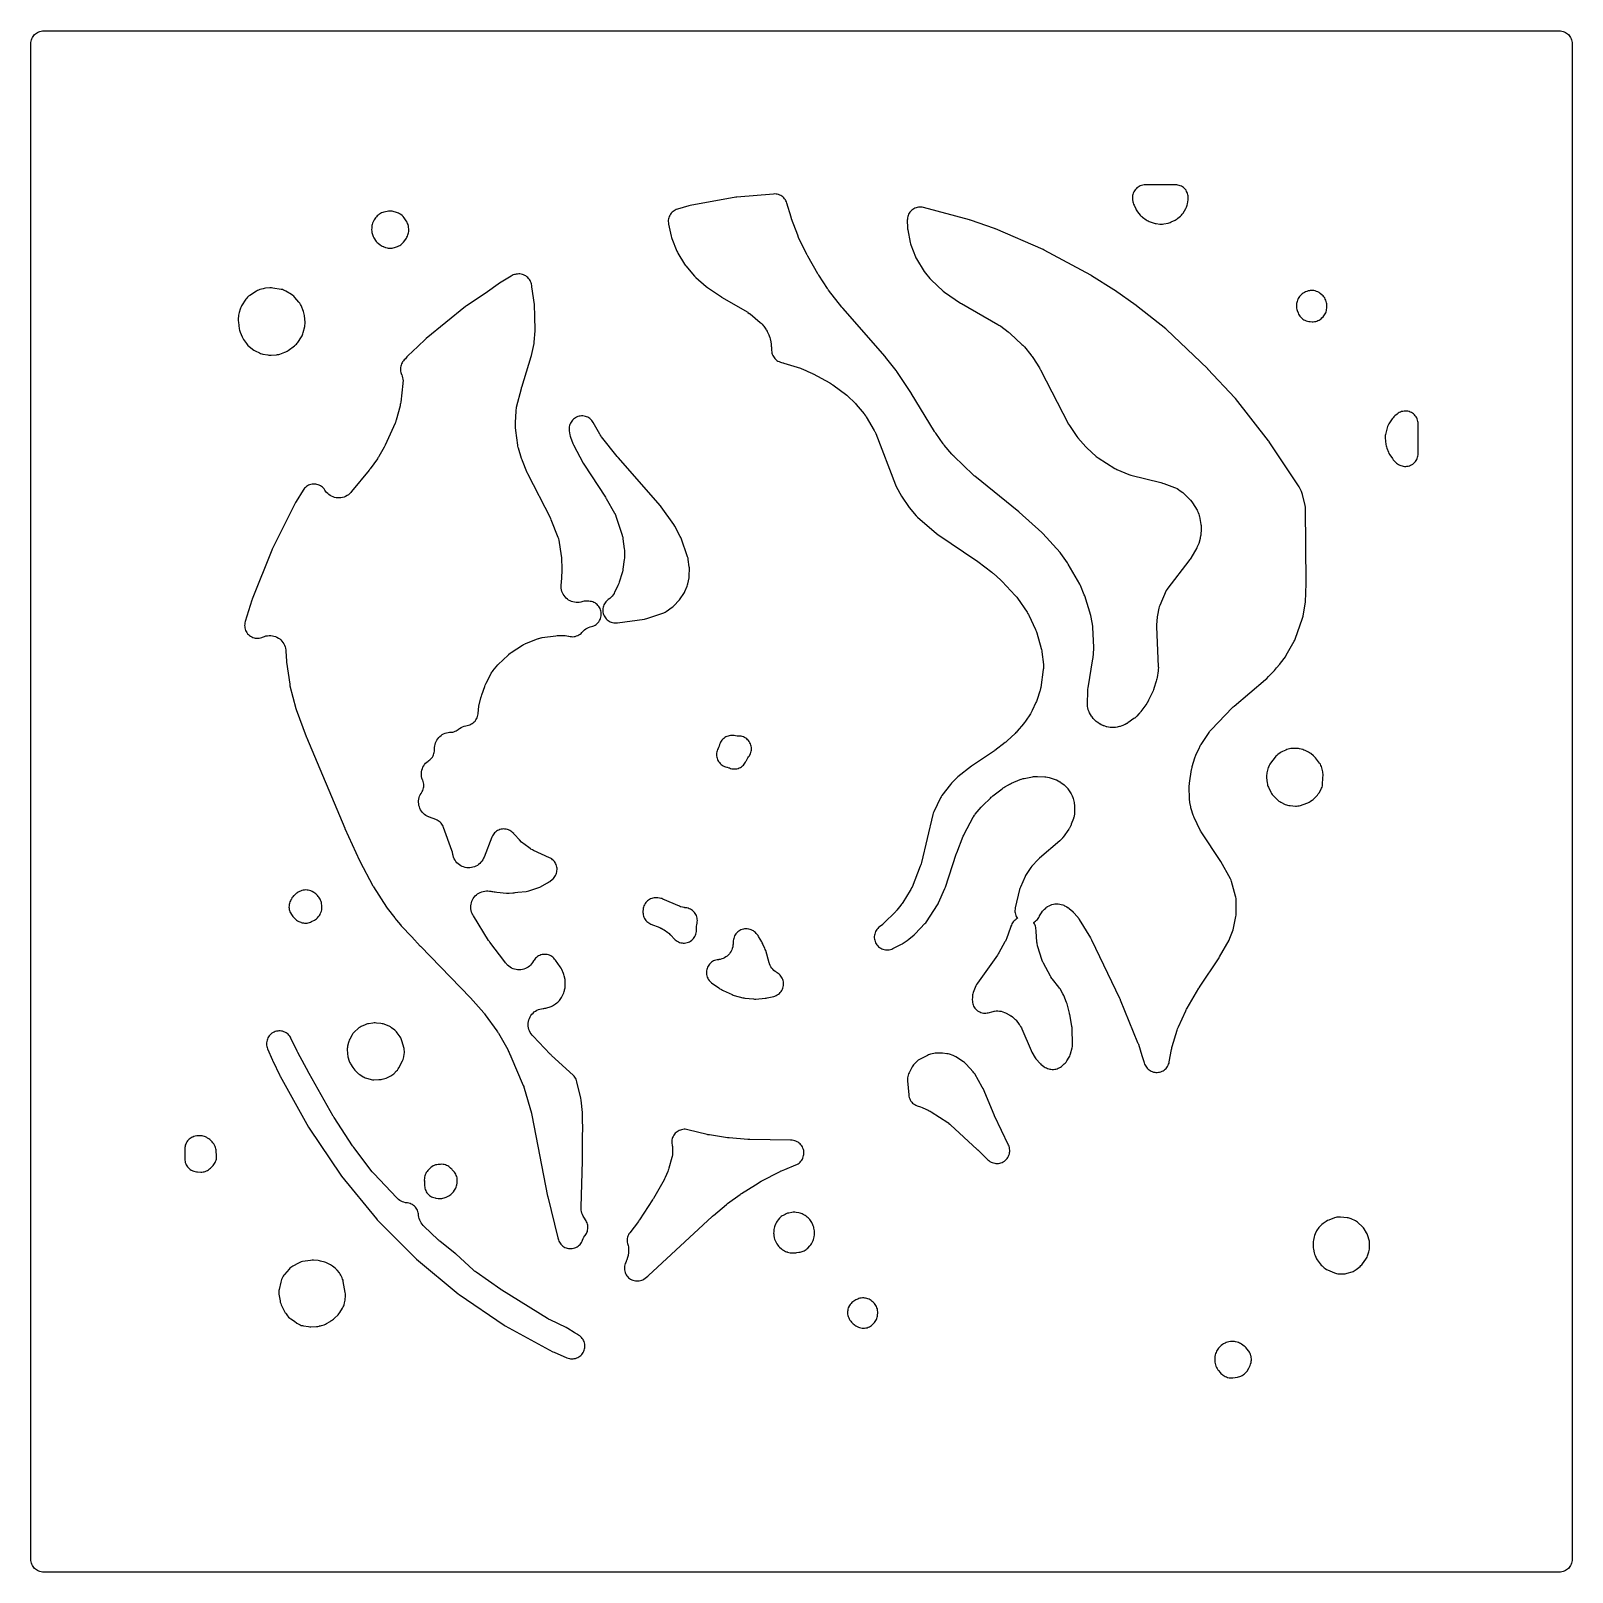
# Model space of a CAD drawing. Header units: millimetres. Extents: x 0 to 300, y 0 to 300.
import ezdxf

# ---------------------------------------------------------------- set-up
doc = ezdxf.new("R2010")
doc.units = ezdxf.units.MM
doc.layers.add('CUT', color=7, linetype='CONTINUOUS')

msp = doc.modelspace()

# ---------------------------------------------------------------- linework, layer by layer
at = {"layer": 'CUT'}
for points in [[(-0.0395, 298.3748), (0.0431, 298.6056), (0.1479, 298.8271), (0.2738, 299.0373), (0.4198, 299.2341), (0.5844, 299.4156), (0.7659, 299.5802), (0.9627, 299.7262), (1.1729, 299.8521), (1.3944, 299.9569), (1.6252, 300.0395), (1.8629, 300.099), (2.1053, 300.135), (2.4114, 300.15), (297.5872, 300.15), (297.8933, 300.135), (298.1357, 300.099), (298.3734, 300.0395), (298.6041, 299.9569), (298.8256, 299.8521), (299.0358, 299.7262), (299.2326, 299.5802), (299.4142, 299.4156), (299.5787, 299.2341), (299.7247, 299.0373), (299.8507, 298.8271), (299.9554, 298.6056), (300.038, 298.3748), (300.0975, 298.1371), (300.1335, 297.8947), (300.1485, 297.5886), (300.1485, 2.4114), (300.1335, 2.1053), (300.0975, 1.8629), (300.038, 1.6252), (299.9554, 1.3944), (299.8507, 1.1729), (299.7247, 0.9627), (299.5787, 0.7659), (299.4142, 0.5844), (299.2326, 0.4198), (299.0358, 0.2738), (298.8256, 0.1479), (298.6041, 0.0431), (298.3734, -0.0395), (298.1357, -0.099), (297.8933, -0.135), (297.5872, -0.15), (297.0119, -0.15), (2.4114, -0.15), (2.1453, -0.1369), (2.1053, -0.135), (1.8629, -0.099), (1.6252, -0.0395), (1.3944, 0.0431), (1.1729, 0.1479), (0.9627, 0.2738), (0.7659, 0.4198), (0.5844, 0.5844), (0.4198, 0.7659), (0.2738, 0.9627), (0.1479, 1.1729), (0.0431, 1.3944), (-0.0395, 1.6252), (-0.099, 1.8629), (-0.135, 2.1053), (-0.15, 2.4114), (-0.15, 2.9225), (-0.15, 297), (-0.15, 297.5886), (-0.135, 297.8947), (-0.099, 298.1371)], [(143.0302, 242.0532), (143.1204, 241.9188), (143.136, 241.8944), (143.2984, 241.6146), (143.3118, 241.5889), (143.3838, 241.444), (143.6336, 240.9128), (143.7031, 240.7558), (143.7149, 240.7275), (143.8225, 240.4308), (143.9025, 240.1256), (143.9089, 240.0955), (143.941, 239.9269), (144.0745, 239.1243), (144.1052, 238.8972), (144.1213, 238.7424), (144.1381, 238.5138), (144.1652, 237.8775), (144.1885, 237.6268), (144.237, 237.3797), (144.3101, 237.1388), (144.407, 236.9064), (144.5269, 236.6849), (144.6684, 236.4767), (144.8301, 236.2837), (145.0104, 236.1079), (145.2075, 235.9512), (145.4194, 235.8151), (145.6438, 235.701), (145.8786, 235.6101), (146.1214, 235.5433), (146.3798, 235.486), (146.4096, 235.4779), (146.5753, 235.4289), (149.792, 234.3967), (149.9651, 234.3365), (150.0816, 234.2927), (150.2516, 234.224), (151.8179, 233.5465), (151.9813, 233.4711), (152.091, 233.4173), (152.2506, 233.3341), (155.4967, 231.5428), (155.7162, 231.4118), (155.8619, 231.3179), (156.0719, 231.1722), (158.8028, 229.1365), (158.9674, 229.0065), (159.0766, 228.9152), (159.2336, 228.7762), (160.2206, 227.8523), (160.3924, 227.6806), (160.5053, 227.5603), (160.6657, 227.3779), (162.2108, 225.501), (162.3033, 225.384), (162.3194, 225.3628), (162.49, 225.1183), (162.5044, 225.0958), (162.5823, 224.9687), (164.1684, 222.2599), (164.2424, 222.1275), (164.2551, 222.1035), (164.3867, 221.8304), (164.3975, 221.8055), (164.4548, 221.6652), (168.3101, 211.6658), (168.4549, 211.3554), (169.4909, 209.4818), (169.6221, 209.2702), (170.8588, 207.4808), (171.0065, 207.2879), (172.3598, 205.6875), (172.4893, 205.5457), (172.6294, 205.4143), (176.3107, 202.2168), (176.5506, 202.0326), (184.1503, 196.8986), (184.2384, 196.8373), (184.2976, 196.7947), (184.3839, 196.7309), (187.0871, 194.6701), (187.2028, 194.5783), (187.2801, 194.5143), (187.3921, 194.418), (188.7754, 193.1797), (188.8973, 193.0656), (188.9784, 192.9863), (189.0951, 192.8669), (191.6267, 190.1582), (191.8073, 189.9501), (191.9246, 189.8045), (192.0894, 189.5838), (193.9616, 186.8741), (194.0472, 186.7446), (194.062, 186.7211), (194.2168, 186.452), (194.2296, 186.4273), (194.2985, 186.2882), (195.6026, 183.5108), (195.6657, 183.3689), (195.6764, 183.3433), (195.7847, 183.0523), (195.7933, 183.0259), (195.8383, 182.8773), (196.7075, 179.777), (196.744, 179.6365), (196.7501, 179.6112), (196.8066, 179.3263), (196.8107, 179.3006), (196.8306, 179.1568), (197.1216, 176.7108), (197.1372, 176.5501), (197.1394, 176.5213), (197.149, 176.2246), (197.133, 175.9282), (197.1302, 175.8994), (197.1112, 175.7391), (196.6116, 172.1924), (196.5842, 172.0258), (196.5787, 171.9961), (196.5017, 171.6674), (196.4935, 171.6383), (196.444, 171.4768), (195.9115, 169.8706), (195.8333, 169.6566), (195.7758, 169.513), (195.6848, 169.3042), (194.9285, 167.7046), (194.8075, 167.4703), (194.7198, 167.3142), (194.5826, 167.089), (193.6308, 165.6437), (193.5005, 165.4582), (193.4082, 165.335), (193.2668, 165.1577), (192.0112, 163.6769), (191.8683, 163.5178), (191.7683, 163.4127), (191.6166, 163.262), (190.0448, 161.7876), (189.9101, 161.6672), (189.8167, 161.5877), (189.6764, 161.4739), (187.678, 159.9322), (187.5694, 159.8515), (187.4946, 159.798), (187.3832, 159.7213), (183.2968, 157.015), (183.1278, 156.8925), (180.4508, 154.7782), (180.2318, 154.5834), (179.2262, 153.577), (179.0083, 153.3279), (177.3425, 151.148), (177.1951, 150.9328), (177.071, 150.7034), (175.7721, 147.9711), (175.6719, 147.7281), (175.5977, 147.4759), (173.3695, 138.1018), (173.2972, 137.8401), (173.2418, 137.6644), (173.1507, 137.4086), (171.5321, 133.3353), (171.466, 133.1794), (171.4536, 133.1518), (171.3008, 132.8499), (171.2859, 132.8235), (171.1994, 132.678), (169.7166, 130.3067), (169.5908, 130.1185), (169.5016, 129.9933), (169.3647, 129.813), (168.5624, 128.8201), (168.4401, 128.6762), (168.3545, 128.5807), (168.2251, 128.4432), (166.1337, 126.3304), (166.0267, 126.2265), (166.0071, 126.2083), (165.7811, 126.0137), (165.7602, 125.9971), (165.6416, 125.9067), (165.2087, 125.5902), (165.0163, 125.4343), (164.8402, 125.2602), (164.6823, 125.0695), (164.544, 124.8641), (164.4267, 124.646), (164.3315, 124.4175), (164.2594, 124.1806), (164.2111, 123.9377), (164.1871, 123.6913), (164.1875, 123.4437), (164.2125, 123.1973), (164.2617, 122.9547), (164.3346, 122.7181), (164.4306, 122.4898), (164.5487, 122.2722), (164.6878, 122.0673), (164.8464, 121.8772), (165.0231, 121.7037), (165.2161, 121.5486), (165.4234, 121.4133), (165.6432, 121.2991), (165.8731, 121.2073), (166.111, 121.1387), (166.3545, 121.0939), (166.6013, 121.0734), (166.8489, 121.0775), (167.0948, 121.106), (167.3368, 121.1587), (167.5723, 121.2351), (167.7991, 121.3344), (169.4818, 122.1728), (169.6525, 122.2663), (169.8155, 122.3728), (170.7822, 123.0601), (170.8118, 123.0815), (170.8165, 123.0849), (170.9345, 123.177), (171.9518, 124.0208), (172.1688, 124.2237), (174.0496, 126.205), (174.1955, 126.3729), (174.3258, 126.5532), (176.5094, 129.8758), (176.6168, 130.0552), (176.7089, 130.243), (177.9429, 133.0511), (178.031, 133.2819), (180.1352, 139.7354), (180.1725, 139.844), (180.1989, 139.9174), (180.2395, 140.0249), (181.5241, 143.2745), (181.6071, 143.4685), (181.6672, 143.5987), (181.7611, 143.7877), (183.3689, 146.809), (183.4693, 146.9858), (183.488, 147.0169), (183.7166, 147.3529), (183.7386, 147.3817), (183.8663, 147.54), (185.0336, 148.9092), (185.1433, 149.0323), (185.2196, 149.1142), (185.3347, 149.2324), (186.8066, 150.6794), (186.9707, 150.8314), (187.0851, 150.9312), (187.258, 151.0732), (189.096, 152.4925), (189.2911, 152.6334), (189.4264, 152.7247), (189.6301, 152.8527), (190.3289, 153.2615), (190.5462, 153.3791), (190.6962, 153.4541), (190.9208, 153.5572), (192.6246, 154.2723), (192.8007, 154.3411), (192.8325, 154.3526), (193.1939, 154.463), (193.2267, 154.4713), (193.4112, 154.5127), (194.9878, 154.8253), (195.2144, 154.863), (195.2548, 154.8685), (195.7126, 154.9021), (195.7534, 154.9026), (195.983, 154.8983), (197.4043, 154.8282), (197.5773, 154.8156), (197.6082, 154.8127), (197.9239, 154.7676), (198.234, 154.6935), (198.2639, 154.6849), (198.4294, 154.6331), (199.4472, 154.288), (199.641, 154.2162), (199.6752, 154.2025), (200.0192, 154.0417), (200.3435, 153.8441), (200.3738, 153.8232), (200.5408, 153.7015), (201.1505, 153.2306), (201.3131, 153.0976), (201.3414, 153.0731), (201.6186, 152.8045), (201.864, 152.5066), (201.8861, 152.4764), (202.0056, 152.3036), (202.4142, 151.6758), (202.5209, 151.5017), (202.5391, 151.4701), (202.7084, 151.1352), (202.8403, 150.7839), (202.8512, 150.7491), (202.9071, 150.5527), (203.0983, 149.8047), (203.1393, 149.6259), (203.1459, 149.5938), (203.197, 149.2606), (203.2154, 148.924), (203.2156, 148.8912), (203.2121, 148.7079), (203.1714, 147.7698), (203.1592, 147.589), (203.1562, 147.5567), (203.1097, 147.2269), (203.0316, 146.9031), (203.0225, 146.872), (202.9674, 146.6994), (202.57, 145.5518), (202.5076, 145.3846), (202.4958, 145.355), (202.3594, 145.0565), (202.1953, 144.7723), (202.178, 144.7455), (202.0779, 144.5977), (200.964, 143.0342), (200.8718, 142.9102), (200.8548, 142.8883), (200.6713, 142.6712), (200.4707, 142.4699), (200.4503, 142.4511), (200.3346, 142.3486), (196.3382, 138.9524), (196.1057, 138.7273), (194.9009, 137.3995), (194.6816, 137.1204), (193.7711, 135.7745), (193.6526, 135.5809), (193.5521, 135.3774), (192.6352, 133.2859), (192.553, 133.0723), (192.4907, 132.8521), (191.6488, 129.257), (191.6047, 129.0163), (191.5844, 128.7725), (191.588, 128.5279), (191.6155, 128.2848), (191.6666, 128.0456), (191.7409, 127.8125), (191.8375, 127.5878), (191.9557, 127.3736), (192.072, 127.2043), (192.0142, 127.1769), (191.803, 127.0499), (191.6055, 126.9028), (191.4233, 126.7369), (191.2584, 126.5539), (191.1122, 126.3556), (190.9863, 126.1439), (190.8819, 125.9207), (190.7999, 125.6884), (190.7856, 125.6405), (190.715, 125.4272), (189.9216, 123.253), (189.8668, 123.1116), (189.8565, 123.0865), (189.7299, 122.8111), (189.7176, 122.7869), (189.6461, 122.6532), (188.4358, 120.4976), (188.3349, 120.3284), (188.2633, 120.2153), (188.1536, 120.0516), (184.2756, 114.5815), (184.12, 114.3321), (183.9947, 114.0662), (183.469, 112.7553), (183.3952, 112.5443), (183.3405, 112.3275), (183.3053, 112.1067), (183.2901, 111.8837), (183.2769, 111.3265), (183.283, 111.0843), (183.3124, 110.8437), (183.365, 110.6072), (183.4403, 110.3768), (183.5375, 110.1548), (183.6558, 109.9433), (183.794, 109.7442), (183.9508, 109.5594), (184.1247, 109.3907), (184.3142, 109.2396), (184.5174, 109.1076), (184.7325, 108.9959), (184.9573, 108.9055), (185.1899, 108.8373), (185.4279, 108.7919), (185.6693, 108.7699), (185.9116, 108.7712), (186.1527, 108.7961), (186.3902, 108.8441), (187.3451, 109.086), (187.5352, 109.129), (187.5694, 109.1358), (187.9238, 109.1872), (188.2502, 109.2003), (188.5763, 109.1795), (188.8984, 109.125), (189.2131, 109.0373), (189.5463, 108.906), (189.5779, 108.8915), (189.7531, 108.8061), (190.6154, 108.3577), (190.7924, 108.2595), (190.8235, 108.2411), (191.1329, 108.035), (191.3933, 107.8177), (191.6515, 107.5501), (191.6751, 107.5228), (191.8034, 107.3663), (192.4231, 106.5668), (192.519, 106.4375), (192.5357, 106.414), (192.6962, 106.1655), (192.8349, 105.9041), (192.8473, 105.878), (192.9134, 105.7313), (194.7186, 101.4842), (194.8804, 101.1679), (195.5495, 100.0622), (195.667, 99.8853), (195.7992, 99.719), (196.4095, 99.0148), (196.5506, 98.865), (196.7035, 98.7272), (196.8672, 98.6026), (197.2668, 98.3235), (197.4803, 98.1898), (197.7062, 98.0783), (197.9421, 97.9901), (198.1584, 97.9215), (198.376, 97.8631), (198.598, 97.8245), (198.8225, 97.8061), (199.0477, 97.8079), (199.0907, 97.8102), (199.3257, 97.8339), (199.5574, 97.8797), (199.7837, 97.9471), (200.0026, 98.0355), (200.2188, 98.135), (200.4359, 98.2481), (200.641, 98.3819), (200.8319, 98.5351), (201.199, 98.8604), (201.3802, 99.0383), (201.5425, 99.2337), (201.6842, 99.4445), (202.1403, 100.2042), (202.2528, 100.4136), (202.345, 100.6328), (202.4159, 100.8597), (202.7226, 102.0348), (202.7709, 102.2626), (202.7978, 102.494), (202.803, 102.7268), (202.7293, 105.7643), (202.717, 105.9588), (202.6896, 106.1516), (202.253, 108.5494), (202.246, 108.5862), (202.2448, 108.5925), (202.2098, 108.7443), (201.7298, 110.5678), (201.6306, 110.8667), (201.0894, 112.208), (200.9394, 112.517), (200.3791, 113.4933), (200.2763, 113.6575), (200.161, 113.8132), (198.8999, 115.3855), (198.7998, 115.5162), (198.7822, 115.5401), (198.5987, 115.8154), (198.5834, 115.8407), (198.501, 115.9841), (197.1393, 118.4783), (197.0565, 118.639), (197.0424, 118.6681), (196.9006, 119.0006), (196.8893, 119.0309), (196.8306, 119.2019), (196.0487, 121.67), (195.9895, 121.8773), (195.98, 121.9146), (195.8979, 122.3377), (195.8927, 122.3758), (195.87, 122.5902), (195.705, 124.7364), (195.6962, 124.8935), (195.6953, 124.9216), (195.6955, 124.9557), (195.6851, 125.2018), (195.6506, 125.4457), (195.5922, 125.685), (195.5106, 125.9175), (195.4064, 126.1407), (195.2808, 126.3527), (195.2057, 126.455), (195.3866, 126.5538), (195.5889, 126.6914), (195.7767, 126.8481), (195.9483, 127.0225), (196.1021, 127.2128), (196.2365, 127.4172), (196.3503, 127.6337), (196.3749, 127.6868), (196.3925, 127.722), (196.6132, 128.1044), (196.6348, 128.1373), (196.7617, 128.3182), (196.9816, 128.6129), (197.0921, 128.7538), (197.1124, 128.7785), (197.3335, 129.0223), (197.5768, 129.2438), (197.6014, 129.2642), (197.7421, 129.375), (197.7571, 129.3862), (197.9062, 129.4924), (197.9333, 129.5108), (198.221, 129.6854), (198.4978, 129.8183), (198.7861, 129.9237), (199.0834, 130.0004), (199.3868, 130.0477), (199.6933, 130.0653), (200.013, 130.0524), (200.3232, 130.0099), (200.6031, 129.945), (200.8967, 129.8486), (200.9248, 129.8379), (201.0806, 129.7748), (201.2527, 129.7006), (201.4064, 129.6302), (201.4337, 129.617), (201.7068, 129.4687), (201.9656, 129.2964), (201.99, 129.2785), (202.1241, 129.1755), (202.5301, 128.8487), (202.6622, 128.7373), (202.6854, 128.7168), (202.9335, 128.4763), (202.9547, 128.4538), (203.0702, 128.3252), (203.7241, 127.5624), (203.8207, 127.445), (203.8376, 127.4236), (204.0161, 127.1776), (204.0312, 127.1549), (204.1128, 127.0267), (206.286, 123.4545), (206.3786, 123.2935), (206.4387, 123.1827), (206.5232, 123.0173), (211.9752, 111.6588), (212.0225, 111.5566), (212.0535, 111.4866), (212.0976, 111.3829), (215.4939, 103.0601), (215.5462, 102.9246), (215.5799, 102.8319), (215.6268, 102.6945), (216.3277, 100.5064), (216.6244, 99.5462), (216.7093, 99.313), (216.7113, 99.3088), (216.7144, 99.2992), (216.7514, 99.1763), (216.7752, 99.0923), (216.7788, 99.0787), (216.8518, 98.8483), (216.9468, 98.626), (217.0628, 98.4139), (217.1987, 98.214), (217.3533, 98.0282), (217.5251, 97.8581), (217.7125, 97.7055), (217.9138, 97.5717), (218.1271, 97.4579), (218.3504, 97.3653), (218.5816, 97.2947), (218.8185, 97.2467), (219.0589, 97.2218), (219.3007, 97.2203), (219.5414, 97.2421), (219.7789, 97.287), (220.011, 97.3547), (220.2354, 97.4445), (220.4501, 97.5556), (220.6531, 97.6868), (220.8424, 97.8371), (221.0164, 98.0049), (221.1734, 98.1888), (221.3118, 98.3869), (221.4305, 98.5975), (221.5282, 98.8186), (221.6042, 99.0481), (221.6577, 99.2838), (222.0808, 101.6826), (222.1271, 101.9055), (222.1631, 102.0558), (222.2229, 102.2755), (223.1952, 105.4632), (223.2731, 105.6917), (223.3308, 105.845), (223.4232, 106.0681), (224.8504, 109.223), (224.9434, 109.4141), (225.0102, 109.5419), (225.1139, 109.7274), (227.4325, 113.6114), (227.4789, 113.6871), (227.5111, 113.7383), (227.5593, 113.8129), (231.3686, 119.5571), (231.388, 119.5868), (231.3915, 119.5923), (231.4686, 119.7205), (233.3148, 123.0091), (233.405, 123.1858), (233.4809, 123.369), (234.0725, 124.9758), (234.1737, 125.3286), (234.6518, 127.6175), (234.6925, 127.883), (234.7044, 128.1514), (234.6793, 130.9087), (234.6672, 131.1333), (234.6349, 131.3559), (234.5827, 131.5748), (233.7723, 134.4019), (233.6832, 134.6589), (233.5668, 134.9047), (231.7164, 138.3169), (231.5993, 138.5114), (228.0204, 143.8827), (227.8939, 144.0864), (227.8125, 144.2273), (227.6993, 144.4386), (226.4855, 146.8896), (226.4213, 147.0261), (226.4103, 147.0508), (226.2985, 147.331), (226.2896, 147.3565), (226.2422, 147.4997), (225.9686, 148.3877), (225.9116, 148.5936), (225.8768, 148.7345), (225.8316, 148.9433), (225.6666, 149.825), (225.6413, 149.9781), (225.6373, 150.0056), (225.6056, 150.3144), (225.604, 150.3421), (225.5977, 150.4972), (225.5523, 152.8465), (225.5526, 153.0063), (225.5533, 153.0349), (225.5743, 153.3537), (225.5774, 153.3822), (225.5981, 153.5406), (226.0036, 156.2028), (226.0274, 156.3416), (226.0321, 156.3664), (226.0953, 156.6409), (226.1019, 156.6653), (226.1412, 156.8006), (226.6625, 158.4771), (226.7292, 158.6727), (226.7782, 158.8042), (226.8556, 158.9958), (227.5142, 160.5042), (227.5825, 160.6518), (227.5953, 160.678), (227.7508, 160.9636), (227.7658, 160.9886), (227.8527, 161.1261), (229.4048, 163.4685), (229.5034, 163.6101), (229.5216, 163.635), (229.7377, 163.9037), (229.7581, 163.9268), (229.8752, 164.0535), (233.9129, 168.224), (234.0424, 168.3515), (234.1325, 168.4359), (234.268, 168.5569), (240.4147, 173.7834), (240.6329, 173.9929), (240.9748, 174.3636), (241.8919, 175.2496), (242.0274, 175.3911), (242.1513, 175.5428), (242.5484, 176.0697), (243.173, 176.7467), (243.3407, 176.949), (244.2717, 178.1997), (244.4529, 178.4804), (245.9961, 181.2642), (246.0886, 181.4487), (246.1656, 181.6402), (247.6059, 185.6987), (247.6664, 185.8943), (247.7107, 186.0941), (248.1385, 188.4833), (248.1752, 188.8134), (248.3376, 192.4795), (248.3386, 192.5053), (248.3388, 192.51), (248.3401, 192.6191), (248.1993, 207.1014), (248.1818, 207.3734), (248.1348, 207.6418), (247.6261, 209.8357), (247.5707, 210.036), (247.499, 210.2311), (247.4112, 210.4195), (246.9663, 211.2798), (246.826, 211.5179), (241.1199, 220.0786), (241.0996, 220.1086), (241.0959, 220.114), (241.0054, 220.2373), (234.5401, 228.5057), (234.398, 228.6719), (229.1835, 234.257), (229.165, 234.2766), (229.1616, 234.2802), (229.0811, 234.3608), (221.1406, 241.9579), (220.9562, 242.1178), (215.2809, 246.5737), (215.2609, 246.5893), (215.2572, 246.5921), (215.1708, 246.6556), (210.9485, 249.6228), (210.8919, 249.6614), (210.8792, 249.6698), (210.8368, 249.6973), (206.5112, 252.4393), (206.4831, 252.4568), (206.4781, 252.4599), (206.3575, 252.5296), (197.3074, 257.4265), (197.1075, 257.5234), (187.7809, 261.545), (187.7488, 261.5586), (187.743, 261.561), (187.6058, 261.6132), (182.9139, 263.2437), (182.8815, 263.2547), (182.8759, 263.2566), (182.7387, 263.2978), (173.7663, 265.718), (173.5267, 265.7701), (173.2832, 265.7986), (173.0381, 265.803), (172.7938, 265.7835), (172.5525, 265.7401), (172.3166, 265.6732), (172.0884, 265.5836), (171.8701, 265.4721), (171.6638, 265.3397), (171.4714, 265.1878), (171.2948, 265.0177), (171.1357, 264.8312), (170.9957, 264.63), (170.8761, 264.416), (170.7779, 264.1914), (170.7023, 263.9582), (170.6498, 263.7187), (170.6211, 263.4753), (170.6163, 263.2302), (170.6597, 261.7665), (170.6729, 261.5733), (170.7011, 261.3816), (171.1619, 258.9141), (171.2169, 258.6817), (171.2939, 258.4557), (172.2151, 256.1205), (172.3005, 255.9281), (172.4018, 255.7437), (173.917, 253.2396), (174.1282, 252.942), (175.0129, 251.8706), (175.2461, 251.6244), (177.6101, 249.4451), (177.8892, 249.2225), (180.96, 247.1132), (181.1432, 246.9987), (188.2715, 242.9605), (188.4763, 242.8357), (188.6125, 242.7465), (188.8089, 242.6089), (190.2647, 241.5174), (190.4165, 241.3973), (190.5174, 241.3132), (190.6628, 241.1854), (192.954, 239.0656), (193.1332, 238.8883), (193.2506, 238.7639), (193.4175, 238.575), (194.6968, 237.0241), (194.8391, 236.8403), (194.9318, 236.7126), (195.0624, 236.5203), (196.3704, 234.4603), (196.4569, 234.3171), (196.5135, 234.2186), (196.5935, 234.0717), (202.0406, 223.519), (202.1902, 223.2666), (203.6393, 221.1207), (203.8264, 220.8773), (205.3766, 219.0985), (205.5716, 218.8985), (207.4204, 217.2032), (207.5956, 217.0567), (207.7834, 216.9268), (211.0366, 214.89), (211.2159, 214.7877), (211.4031, 214.7007), (213.7988, 213.7041), (213.9788, 213.6372), (214.1634, 213.5844), (219.9839, 212.1568), (220.2016, 212.0964), (220.3484, 212.0508), (220.5623, 211.9773), (222.6913, 211.1732), (222.8494, 211.1094), (222.8774, 211.0973), (223.1593, 210.9604), (223.4277, 210.7984), (223.4531, 210.7815), (223.5927, 210.6836), (224.29, 210.1709), (224.4027, 210.0847), (224.4226, 210.0689), (224.6377, 209.8841), (224.6564, 209.8668), (224.7586, 209.7685), (225.5974, 208.9297), (225.7486, 208.7695), (225.7746, 208.7402), (226.0473, 208.3946), (226.0698, 208.3624), (226.1904, 208.1781), (227.0654, 206.7526), (227.1534, 206.6015), (227.1684, 206.5741), (227.3103, 206.2858), (227.4147, 206.0119), (227.5006, 205.7022), (227.5076, 205.6718), (227.5424, 205.5005), (227.8188, 203.9601), (227.8437, 203.8017), (227.8476, 203.7732), (227.8747, 203.4796), (227.8765, 203.1847), (227.8755, 203.156), (227.8662, 202.9959), (227.7881, 202.0105), (227.7686, 201.8241), (227.7643, 201.7909), (227.6975, 201.4221), (227.6899, 201.3894), (227.6427, 201.208), (227.3816, 200.2969), (227.3357, 200.1486), (227.327, 200.1222), (227.2259, 199.8554), (227.1032, 199.5978), (227.0902, 199.5732), (227.0148, 199.4376), (225.8479, 197.4346), (225.7172, 197.2262), (225.6239, 197.0878), (225.4798, 196.8884), (221.3768, 191.5882), (221.2107, 191.3452), (221.0742, 191.0844), (219.7824, 188.216), (219.6831, 187.9585), (219.6129, 187.6917), (219.3295, 186.3103), (219.2849, 185.9863), (219.1661, 184.326), (219.1624, 184.0331), (219.517, 176.2996), (219.5209, 176.1119), (219.5208, 176.0784), (219.5004, 175.7035), (219.4969, 175.6701), (219.4726, 175.4839), (219.2631, 174.1388), (219.2115, 173.8715), (219.1699, 173.6915), (219.0989, 173.4286), (218.6583, 172.0029), (218.6144, 171.8698), (218.6061, 171.8461), (218.5035, 171.5853), (218.4935, 171.5623), (218.435, 171.435), (217.6039, 169.7113), (217.5329, 169.5717), (217.5197, 169.547), (217.3607, 169.2774), (217.3455, 169.2539), (217.2577, 169.1243), (216.1331, 167.5365), (216.0485, 167.4218), (216.0329, 167.4015), (215.851, 167.1821), (215.8339, 167.163), (215.7368, 167.0586), (215.3323, 166.6401), (215.2065, 166.516), (215.1835, 166.4943), (214.9151, 166.2645), (214.8902, 166.2451), (214.7481, 166.1399), (213.6079, 165.3363), (213.4406, 165.2251), (213.4103, 165.206), (213.0592, 165.0112), (213.027, 164.9955), (212.8441, 164.9124), (212.5784, 164.8002), (212.4335, 164.7425), (212.4074, 164.7328), (212.1112, 164.6358), (212.0844, 164.6282), (211.9335, 164.589), (211.6769, 164.5281), (211.5198, 164.4942), (211.4915, 164.4888), (211.1992, 164.4454), (210.9042, 164.4271), (210.8754, 164.4266), (210.7146, 164.427), (210.3184, 164.4365), (210.141, 164.4449), (210.1093, 164.4472), (209.7851, 164.4858), (209.466, 164.555), (209.4354, 164.5632), (209.2649, 164.613), (208.9594, 164.7103), (208.7755, 164.7741), (208.743, 164.7864), (208.4152, 164.9296), (208.104, 165.1061), (208.0747, 165.1248), (207.9134, 165.2337), (207.6021, 165.4558), (207.4642, 165.559), (207.44, 165.578), (207.2003, 165.7847), (206.9806, 166.0125), (206.9603, 166.0356), (206.8495, 166.1674), (206.6066, 166.4705), (206.4893, 166.625), (206.4691, 166.6531), (206.276, 166.9528), (206.115, 167.2709), (206.101, 167.3026), (206.0271, 167.4819), (205.9388, 167.7128), (205.8779, 167.8846), (205.8677, 167.9156), (205.779, 168.2388), (205.7271, 168.5401), (205.7025, 168.8743), (205.7017, 168.9068), (205.7017, 169.0892), (205.7572, 171.4158), (205.7729, 171.6799), (205.7898, 171.8586), (205.824, 172.1208), (206.7706, 177.8055), (206.7765, 177.8428), (206.7776, 177.8497), (206.7962, 178.0071), (206.9477, 179.7544), (206.954, 180.0939), (206.7665, 183.8841), (206.7342, 184.1791), (206.4402, 185.9108), (206.3631, 186.2334), (205.1785, 190.0497), (205.0882, 190.2947), (204.3255, 192.0716), (204.2043, 192.3161), (201.9796, 196.2501), (201.828, 196.4861), (200.5227, 198.288), (200.3654, 198.4837), (197.0288, 202.2317), (196.8319, 202.4294), (192.437, 206.3762), (192.4174, 206.3936), (192.4138, 206.3967), (192.329, 206.4681), (183.7606, 213.3528), (183.6309, 213.462), (183.5444, 213.5382), (183.4196, 213.6531), (179.6473, 217.2916), (179.501, 217.4407), (179.4046, 217.5447), (179.2669, 217.7018), (177.8191, 219.4487), (177.7402, 219.5471), (177.6878, 219.6149), (177.6123, 219.716), (176.1479, 221.7466), (176.0628, 221.8698), (176.0066, 221.9547), (175.9264, 222.0812), (171.3798, 229.5828), (171.3446, 229.6392), (171.3366, 229.6518), (171.3096, 229.6928), (168.562, 233.7868), (168.5411, 233.8174), (168.5373, 233.8229), (168.4448, 233.9479), (166.3532, 236.598), (166.3379, 236.6171), (166.3354, 236.6203), (166.2701, 236.6981), (158.035, 246.1146), (157.9658, 246.1959), (157.9196, 246.2519), (157.8528, 246.3353), (155.2775, 249.6425), (155.1897, 249.7598), (155.1317, 249.8407), (155.0486, 249.9614), (153.3543, 252.528), (153.292, 252.6256), (153.2506, 252.6927), (153.1914, 252.7922), (151.2083, 256.2423), (151.1386, 256.3692), (151.0928, 256.4564), (151.0281, 256.5859), (149.4461, 259.9081), (149.3783, 260.0588), (149.3346, 260.1622), (149.2735, 260.3158), (148.0826, 263.5157), (148.0403, 263.6356), (148.0129, 263.7176), (147.9747, 263.8388), (147.1624, 266.5762), (147.0816, 266.8064), (146.9788, 267.0277), (146.8549, 267.2379), (146.7112, 267.435), (146.5488, 267.6172), (146.3695, 267.7827), (146.1749, 267.9299), (145.9669, 268.0574), (145.7475, 268.1641), (145.5187, 268.2488), (145.2827, 268.3109), (145.0418, 268.3496), (144.7983, 268.3647), (144.5544, 268.356), (137.4287, 267.7518), (137.1996, 267.7216), (128.3245, 266.1336), (128.0652, 266.0728), (125.8422, 265.4247), (125.6066, 265.3431), (125.3803, 265.2384), (125.1656, 265.1117), (124.9645, 264.9642), (124.7792, 264.7975), (124.6114, 264.6131), (124.4628, 264.4129), (124.3348, 264.1989), (124.2288, 263.9732), (124.1458, 263.7381), (124.0867, 263.4959), (124.052, 263.249), (124.042, 262.9998), (124.0569, 262.7509), (124.0965, 262.5048), (124.6028, 260.1236), (124.6562, 259.9163), (124.7272, 259.7144), (125.7366, 257.1926), (125.8191, 257.0086), (125.9161, 256.8318), (127.2074, 254.6879), (127.3181, 254.5198), (127.4419, 254.3613), (129.1368, 252.3617), (129.2622, 252.2245), (129.3974, 252.0969), (131.4209, 250.3261), (131.6703, 250.1341), (134.3853, 248.3048), (134.4124, 248.2868), (134.4173, 248.2835), (134.5341, 248.2115), (139.4096, 245.3876), (139.5446, 245.3055), (139.5685, 245.2903), (139.8279, 245.1092), (139.8505, 245.092), (139.9742, 244.9934), (141.9709, 243.3329), (142.0958, 243.2243), (142.1177, 243.2044), (142.3336, 242.99), (142.5297, 242.7573), (142.5478, 242.7339), (142.6459, 242.6006)], [(216.0049, 269.9488), (215.7782, 269.8381), (215.5638, 269.705), (215.3639, 269.551), (215.1805, 269.3776), (215.0155, 269.1867), (214.8707, 268.9801), (214.7474, 268.7599), (214.6469, 268.5284), (214.5703, 268.288), (214.5183, 268.0411), (214.4914, 267.7901), (214.49, 267.5378), (214.514, 267.2866), (214.5793, 266.8423), (214.6258, 266.6059), (214.6948, 266.375), (214.7857, 266.1519), (215.1139, 265.4458), (215.2134, 265.2539), (215.3292, 265.0713), (215.4603, 264.8993), (215.9876, 264.2664), (216.1313, 264.1082), (216.2879, 263.9629), (216.4564, 263.8315), (217.1679, 263.324), (217.3496, 263.2058), (217.5409, 263.1039), (217.7403, 263.0189), (218.489, 262.7376), (218.6846, 262.6731), (218.8847, 262.625), (219.0882, 262.5935), (219.8212, 262.5108), (220.0704, 262.4952), (220.3199, 262.5046), (220.5672, 262.5388), (221.4094, 262.6984), (221.6279, 262.7502), (221.841, 262.8213), (222.0468, 262.9112), (222.8174, 263.2901), (223.0045, 263.3922), (223.1823, 263.5099), (223.3494, 263.6424), (223.8238, 264.0525), (224.0129, 264.2342), (224.1819, 264.4347), (224.3291, 264.6518), (224.8723, 265.5519), (224.9862, 265.7628), (225.0794, 265.9836), (225.1509, 266.2123), (225.2003, 266.4468), (225.33, 267.253), (225.3567, 267.4917), (225.3603, 267.7319), (225.3409, 267.9714), (225.2987, 268.2078), (225.2339, 268.4391), (225.1472, 268.6632), (225.0394, 268.8779), (224.9115, 269.0812), (224.7647, 269.2713), (224.6003, 269.4465), (224.4198, 269.6051), (224.225, 269.7456), (224.0175, 269.8668), (223.7994, 269.9675), (223.5727, 270.0468), (223.3394, 270.1039), (223.1016, 270.1385), (222.8617, 270.15), (216.9875, 270.15), (216.7355, 270.1373), (216.486, 270.0992), (216.2417, 270.0362)], [(66.484, 260.2748), (66.5667, 260.0513), (66.6702, 259.8367), (66.7938, 259.6329), (66.9992, 259.3278), (67.1527, 259.1233), (67.3262, 258.9355), (67.5181, 258.7664), (67.8838, 258.4759), (68.0833, 258.3329), (68.2959, 258.2101), (68.5195, 258.1087), (68.5304, 258.1044), (68.6101, 258.0649), (68.8437, 257.9769), (68.9225, 257.9559), (69.0224, 257.9217), (69.2505, 257.8669), (69.4827, 257.8337), (69.5182, 257.832), (69.5508, 257.8268), (69.8099, 257.8126), (70.0038, 257.8222), (70.0148, 257.8222), (70.2366, 257.8318), (70.4567, 257.861), (70.6733, 257.9097), (70.8847, 257.9774), (71.3187, 258.1379), (71.5337, 258.229), (71.7393, 258.3398), (71.9336, 258.4693), (71.9745, 258.4994), (72.1601, 258.6502), (72.3303, 258.818), (72.4838, 259.0013), (72.8861, 259.5313), (73.0226, 259.7304), (73.1393, 259.9417), (73.235, 260.1633), (73.3089, 260.3931), (73.4088, 260.7641), (73.4649, 261.0295), (73.492, 261.2994), (73.4897, 261.5707), (73.458, 261.8401), (73.41, 262.1176), (73.3485, 262.3849), (73.2581, 262.6438), (73.1398, 262.8913), (72.9952, 263.1243), (72.5686, 263.7342), (72.3915, 263.9588), (72.1899, 264.1617), (71.9665, 264.3402), (71.8832, 264.3994), (71.6939, 264.5212), (71.4945, 264.6255), (71.2865, 264.7115), (71.0716, 264.7784), (70.4545, 264.9405), (70.22, 264.9902), (69.9819, 265.0172), (69.7423, 265.0213), (69.5034, 265.0024), (69.2675, 264.9607), (68.6277, 264.8159), (68.4096, 264.756), (68.1977, 264.6767), (67.9939, 264.5785), (67.7999, 264.4623), (67.7096, 264.4026), (67.5217, 264.2652), (67.3473, 264.1109), (67.1881, 263.941), (67.0207, 263.7449), (66.8602, 263.5354), (66.7226, 263.3101), (66.6096, 263.0716), (66.4445, 262.6695), (66.3644, 262.4447), (66.3062, 262.2133), (66.2703, 261.9773), (66.2571, 261.739), (66.2545, 261.4058), (66.2662, 261.1443), (66.3051, 260.8854), (66.3709, 260.6321)], [(41.5176, 184.0592), (41.555, 183.8114), (41.6169, 183.5685), (41.7028, 183.3331), (41.8119, 183.1075), (41.9431, 182.8939), (42.0949, 182.6946), (42.266, 182.5114), (42.4545, 182.3463), (42.6586, 182.2008), (42.8762, 182.0766), (43.1052, 181.9748), (43.3433, 181.8964), (43.588, 181.8422), (43.8368, 181.8128), (44.0874, 181.8085), (44.3372, 181.8292), (44.5836, 181.8749), (44.8242, 181.945), (44.9885, 182.0114), (44.9887, 182.0109), (45.3652, 182.163), (45.6661, 182.251), (45.9743, 182.3086), (46.2867, 182.3351), (46.6002, 182.3305), (46.9117, 182.2946), (47.2181, 182.2279), (47.5163, 182.131), (47.8034, 182.0049), (48.0764, 181.8509), (48.3328, 181.6704), (48.57, 181.4653), (48.7855, 181.2376), (48.9773, 180.9895), (49.1434, 180.7236), (49.2823, 180.4425), (49.3924, 180.1489), (49.4727, 179.8459), (49.5273, 179.5065), (49.531, 179.4733), (49.5468, 179.287), (49.6628, 177.3455), (49.6653, 177.3075), (49.6659, 177.3006), (49.683, 177.1411), (50.2848, 172.843), (50.3415, 172.5588), (51.4978, 168.1248), (51.5705, 167.893), (53.4842, 162.6878), (53.508, 162.6255), (53.5136, 162.6116), (53.5323, 162.566), (61.0027, 144.8343), (61.0342, 144.7627), (63.9111, 138.4905), (63.9227, 138.4656), (63.9247, 138.4613), (63.9761, 138.3586), (66.5144, 133.5643), (66.5327, 133.5305), (66.536, 133.5246), (66.6181, 133.3858), (69.1469, 129.4125), (69.2942, 129.2052), (70.7575, 127.3529), (70.8533, 127.217), (71.0481, 126.9745), (71.11, 126.9066), (71.8563, 125.9618), (72.0226, 125.772), (74.0634, 123.6654), (75.7203, 121.8471), (75.7739, 121.7901), (85.5362, 111.7284), (88.0872, 108.8231), (88.1974, 108.6916), (88.2703, 108.6006), (88.3744, 108.4641), (90.6685, 105.3113), (90.7885, 105.1362), (90.8665, 105.0151), (90.9764, 104.8335), (92.7798, 101.6531), (92.9412, 101.3036), (93.0284, 101.1148), (93.1385, 100.8764), (93.3256, 100.4712), (93.3458, 100.4277), (93.3926, 100.3263), (95.7886, 94.6957), (95.8719, 94.482), (95.924, 94.3352), (95.9941, 94.1168), (97.3807, 89.2939), (97.4232, 89.1329), (97.4496, 89.0228), (97.4849, 88.8601), (100.5367, 73.087), (100.5505, 73.0207), (100.5538, 73.006), (100.5651, 72.9573), (102.5026, 64.9773), (102.5626, 64.7697), (102.6247, 64.5854), (102.7153, 64.3547), (102.8282, 64.1342), (102.9625, 63.9259), (103.1167, 63.7319), (103.2894, 63.5542), (103.4788, 63.3944), (103.6831, 63.2542), (103.9002, 63.1349), (104.1282, 63.0376), (104.3646, 62.9634), (104.6072, 62.913), (104.8536, 62.8868), (105.1014, 62.8852), (105.3481, 62.9081), (105.5914, 62.9553), (105.8288, 63.0264), (106.058, 63.1206), (106.2767, 63.237), (106.4829, 63.3745), (106.6744, 63.5318), (106.8494, 63.7072), (107.0061, 63.8991), (107.1431, 64.1056), (107.259, 64.3246), (107.3527, 64.5541), (107.3547, 64.5598), (107.4774, 64.8532), (107.6201, 65.1192), (107.7876, 65.3704), (107.8276, 65.4195), (107.9692, 65.611), (108.0919, 65.815), (108.1946, 66.0299), (108.2764, 66.2535), (108.3366, 66.4839), (108.3746, 66.7189), (108.39, 66.9566), (108.3828, 67.1946), (108.353, 67.4308), (108.3008, 67.6631), (108.2267, 67.8895), (108.1315, 68.1077), (108.0159, 68.3159), (107.5732, 69.0308), (107.4805, 69.1891), (107.4646, 69.2178), (107.3159, 69.5205), (107.2079, 69.8086), (107.1286, 70.1059), (107.0786, 70.4095), (107.0567, 70.7461), (107.0562, 70.7789), (107.0577, 70.9624), (107.3548, 80.0003), (107.3561, 80.0901), (107.3423, 84.6204), (107.4095, 86.4672), (107.4025, 86.7657), (107.3332, 87.5983), (107.3283, 89.1994), (107.3167, 89.4326), (107.0845, 91.8314), (107.026, 92.1788), (106.2442, 95.4077), (106.1747, 95.6435), (106.0823, 95.8713), (105.9681, 96.089), (105.8329, 96.2944), (105.6783, 96.4855), (105.5057, 96.6605), (101.2919, 100.5314), (101.2019, 100.6168), (101.1417, 100.6759), (101.0546, 100.7643), (97.6942, 104.2886), (97.5662, 104.4299), (97.5412, 104.4589), (97.3285, 104.7324), (97.1563, 105.0069), (97.0173, 105.2878), (96.9065, 105.5828), (96.8259, 105.8874), (96.7761, 106.1985), (96.7577, 106.513), (96.7709, 106.8278), (96.8155, 107.1398), (96.8911, 107.4456), (96.9969, 107.7424), (97.1319, 108.0271), (97.2947, 108.2969), (97.4837, 108.549), (97.697, 108.7809), (97.9324, 108.9903), (98.1876, 109.1751), (98.46, 109.3335), (98.7469, 109.4638), (99.0453, 109.5647), (99.3524, 109.6353), (99.6951, 109.6785), (99.7285, 109.6811), (99.7771, 109.6835), (99.9881, 109.7031), (100.1966, 109.7406), (100.4013, 109.7955), (101.0391, 109.9961), (101.2592, 110.0769), (101.4707, 110.1779), (101.6719, 110.2982), (102.1014, 110.5835), (102.3182, 110.7449), (102.5163, 110.9289), (102.8299, 111.2534), (102.9885, 111.4341), (103.129, 111.6293), (103.2501, 111.8371), (103.5879, 112.4867), (103.6929, 112.716), (103.7742, 112.9548), (103.831, 113.2005), (103.8482, 113.336), (103.8945, 113.5036), (103.9448, 113.7243), (103.975, 113.9487), (103.9847, 114.1749), (103.9832, 114.7886), (103.9678, 115.0599), (103.923, 115.328), (103.7629, 116.0439), (103.7035, 116.2624), (103.6247, 116.4746), (103.2853, 117.2747), (103.1544, 117.5387), (102.9935, 117.7855), (102.4995, 118.453), (102.0489, 119.1179), (101.9015, 119.3139), (101.7355, 119.4946), (101.5527, 119.6582), (101.3547, 119.803), (101.1435, 119.9277), (100.9211, 120.0312), (100.6896, 120.1123), (100.4512, 120.1703), (100.2083, 120.2048), (99.9633, 120.2152), (99.7183, 120.2016), (99.4759, 120.164), (99.2384, 120.1029), (99.0079, 120.0188), (98.7869, 119.9125), (98.5773, 119.785), (98.3812, 119.6377), (98.2005, 119.4718), (98.0369, 119.289), (97.892, 119.091), (97.8065, 118.9462), (97.8058, 118.9466), (97.6027, 118.6028), (97.4206, 118.354), (97.2151, 118.1242), (96.988, 117.9156), (96.7416, 117.7303), (96.4782, 117.57), (96.2004, 117.4362), (95.9108, 117.3303), (95.6123, 117.2533), (95.3076, 117.2059), (94.9998, 117.1885), (94.6917, 117.2014), (94.3864, 117.2443), (94.0867, 117.317), (93.7957, 117.4187), (93.5159, 117.5483), (93.2502, 117.7048), (93.0011, 117.8865), (92.7489, 118.1114), (92.7255, 118.1345), (92.5976, 118.2666), (92.5089, 118.363), (92.3884, 118.5004), (92.3088, 118.5956), (92.1952, 118.7387), (89.3046, 122.5655), (89.2048, 122.704), (89.1391, 122.7997), (89.0457, 122.9427), (86.0921, 127.6979), (85.9998, 127.8548), (85.984, 127.8833), (85.8358, 128.1833), (85.7278, 128.4689), (85.648, 128.7636), (85.5972, 129.0647), (85.5757, 129.3693), (85.584, 129.6745), (85.6217, 129.9775), (85.6887, 130.2753), (85.7843, 130.5653), (85.9075, 130.8447), (86.0572, 131.1108), (86.2321, 131.3611), (86.4304, 131.5933), (86.6502, 131.8051), (86.8896, 131.9947), (87.1462, 132.1601), (87.4177, 132.2999), (87.7014, 132.4127), (87.9947, 132.4974), (88.2949, 132.5533), (88.5991, 132.5798), (88.9044, 132.5767), (89.2371, 132.5409), (89.2693, 132.5358), (89.4783, 132.4978), (89.4786, 132.4994), (89.6621, 132.4704), (89.8406, 132.4507), (89.8532, 132.4469), (90.0967, 132.3995), (90.3437, 132.3764), (90.6251, 132.3642), (92.4943, 132.1582), (92.753, 132.1432), (93.0119, 132.1551), (93.758, 132.2282), (93.7616, 132.228), (93.9933, 132.2287), (94.224, 132.2509), (94.734, 132.3238), (96.3317, 132.4804), (96.5959, 132.5206), (96.8543, 132.5888), (98.6033, 133.1521), (98.8105, 133.2291), (99.0102, 133.3242), (100.5139, 134.1234), (100.7358, 134.2566), (100.9429, 134.412), (101.4781, 134.8589), (101.655, 135.0216), (101.8154, 135.2006), (101.9579, 135.3941), (102.0811, 135.6004), (102.184, 135.8176), (102.2655, 136.0437), (102.325, 136.2766), (102.3618, 136.514), (102.3757, 136.754), (102.3664, 136.9941), (102.3341, 137.2323), (102.2792, 137.4662), (102.202, 137.6938), (102.1033, 137.9129), (101.984, 138.1216), (101.8452, 138.3178), (101.6883, 138.4998), (101.5146, 138.6659), (101.3257, 138.8145), (101.1235, 138.9443), (100.9097, 139.0541), (97.7784, 140.4765), (97.6226, 140.5516), (97.595, 140.5657), (97.2947, 140.7371), (97.2686, 140.7537), (97.1246, 140.8496), (95.8771, 141.7232), (95.7067, 141.8498), (95.677, 141.8733), (95.4662, 142.0597), (95.0293, 142.5083), (94.0758, 143.5666), (93.9706, 143.6885), (93.9277, 143.7404), (93.7609, 143.9231), (93.5769, 144.0884), (93.3775, 144.2347), (93.1646, 144.3606), (92.9402, 144.4648), (92.7067, 144.5464), (92.4663, 144.6044), (92.2213, 144.6385), (91.9741, 144.6481), (91.7272, 144.6333), (91.483, 144.5941), (91.2438, 144.5311), (91.0121, 144.4446), (90.79, 144.3357), (90.5797, 144.2054), (90.3834, 144.055), (90.2029, 143.8859), (90.04, 143.6998), (89.8962, 143.4985), (89.7731, 143.2839), (89.6718, 143.0583), (88.1465, 139.1556), (88.0751, 138.9854), (88.0616, 138.9553), (87.9075, 138.6527), (87.7404, 138.3918), (87.5484, 138.1486), (87.3335, 137.9254), (87.0976, 137.7245), (86.8431, 137.5478), (86.5725, 137.397), (86.2883, 137.2736), (85.9934, 137.1787), (85.6905, 137.1133), (85.3827, 137.078), (85.0729, 137.0732), (84.7642, 137.0989), (84.4594, 137.1549), (84.1617, 137.2405), (83.8738, 137.3551), (83.5986, 137.4974), (83.3388, 137.6661), (83.0968, 137.8595), (82.875, 138.0758), (82.6755, 138.3129), (82.5004, 138.5685), (82.3513, 138.8401), (82.2296, 139.125), (82.1276, 139.4489), (82.1193, 139.4809), (82.0769, 139.6607), (81.9813, 140.1174), (81.8896, 140.4431), (80.2823, 144.9587), (80.1891, 145.1847), (80.0744, 145.4006), (79.939, 145.6042), (79.7845, 145.7936), (79.6121, 145.967), (79.4237, 146.1228), (79.2209, 146.2594), (79.0058, 146.3756), (78.7804, 146.4702), (77.5508, 146.9167), (77.3826, 146.9823), (77.3528, 146.9948), (77.0533, 147.1375), (76.7938, 147.2934), (76.5505, 147.4735), (76.3256, 147.6761), (76.1213, 147.8995), (75.9394, 148.1414), (75.7815, 148.3997), (75.6493, 148.672), (75.5438, 148.9558), (75.4661, 149.2483), (75.4169, 149.547), (75.3967, 149.8491), (75.4055, 150.1517), (75.4435, 150.452), (75.5101, 150.7473), (75.6048, 151.0348), (75.7267, 151.3119), (75.8747, 151.576), (75.9617, 151.7012), (76.0959, 151.9172), (76.2075, 152.1457), (76.2954, 152.3843), (76.3585, 152.6307), (76.3963, 152.8822), (76.4083, 153.1362), (76.3945, 153.3901), (76.3549, 153.6413), (76.29, 153.8872), (76.2005, 154.1252), (76.1512, 154.2386), (76.055, 154.5384), (75.9893, 154.8464), (75.9547, 155.1594), (75.9516, 155.4742), (75.98, 155.7878), (76.0396, 156.097), (76.1299, 156.3987), (76.2498, 156.6899), (76.3983, 156.9676), (76.5738, 157.229), (76.7746, 157.4716), (76.9987, 157.6929), (77.2437, 157.8906), (77.3818, 157.9809), (77.5799, 158.1247), (77.763, 158.2871), (77.9293, 158.4667), (78.0772, 158.6617), (78.2054, 158.8702), (78.3126, 159.0902), (78.3978, 159.3197), (78.4601, 159.5564), (78.4989, 159.7981), (78.514, 160.0424), (78.5085, 160.1929), (78.5102, 160.193), (78.5101, 160.195), (78.5137, 160.5273), (78.5462, 160.8287), (78.6076, 161.1255), (78.6973, 161.4151), (78.8144, 161.6947), (78.9579, 161.9617), (79.1264, 162.2137), (79.3184, 162.4483), (79.5321, 162.6632), (79.7655, 162.8567), (80.0165, 163.0267), (80.2826, 163.1718), (80.5615, 163.2906), (80.8505, 163.382), (81.147, 163.4452), (81.4482, 163.4795), (81.5913, 163.4819), (81.8271, 163.4971), (82.0604, 163.5345), (82.2892, 163.5937), (82.5113, 163.6743), (82.7248, 163.7754), (82.9278, 163.8963), (83.1186, 164.0358), (83.1832, 164.088), (83.3372, 164.2057), (83.3652, 164.2261), (83.664, 164.4199), (83.9534, 164.5677), (84.2565, 164.6848), (84.5701, 164.77), (84.8867, 164.8217), (85.1344, 164.8751), (85.3754, 164.9534), (85.6072, 165.0556), (85.8275, 165.1808), (86.034, 165.3277), (86.2246, 165.4947), (86.3973, 165.6801), (86.5503, 165.882), (86.6821, 166.0984), (86.7913, 166.3271), (86.8768, 166.5656), (86.9377, 166.8115), (86.9735, 167.0624), (87.0506, 167.9099), (87.0822, 168.1618), (87.1093, 168.3319), (87.1579, 168.581), (87.5299, 170.1979), (87.5847, 170.4077), (87.6259, 170.5491), (87.6927, 170.7554), (88.2837, 172.4164), (88.3775, 172.6541), (88.4467, 172.8132), (88.5565, 173.044), (89.474, 174.8141), (89.553, 174.9586), (89.5677, 174.9842), (89.7442, 175.262), (89.7611, 175.2861), (89.8533, 175.4121), (89.8669, 175.4296), (90.8537, 176.6491), (90.8952, 176.6902), (92.8396, 178.5408), (92.967, 178.6566), (92.9903, 178.6768), (93.2604, 178.8903), (93.2854, 178.9082), (93.4276, 179.0055), (95.6552, 180.4553), (95.8179, 180.5554), (95.8474, 180.5726), (96.187, 180.7473), (96.2181, 180.7613), (96.3942, 180.8354), (98.5529, 181.6806), (98.76, 181.7547), (98.7972, 181.7668), (99.2225, 181.8781), (99.2609, 181.8858), (99.4777, 181.9225), (102.1117, 182.2897), (102.3812, 182.3174), (102.5646, 182.3296), (102.8355, 182.3377), (103.776, 182.3321), (103.9502, 182.327), (103.9813, 182.3253), (104.3001, 182.2937), (104.5869, 182.238), (104.6686, 182.214), (104.9164, 182.155), (105.1689, 182.1215), (105.4235, 182.1138), (105.6776, 182.1321), (105.9285, 182.1762), (106.1736, 182.2456), (106.4103, 182.3395), (106.6363, 182.4571), (106.8492, 182.597), (107.0467, 182.7579), (107.2268, 182.938), (107.4952, 183.2353), (107.7272, 183.4457), (107.9789, 183.6321), (108.248, 183.7924), (108.5316, 183.9252), (108.8271, 184.0291), (109.0887, 184.0927), (109.3253, 184.1628), (109.5539, 184.2559), (109.7721, 184.371), (109.978, 184.5071), (110.1694, 184.6629), (110.3445, 184.8367), (110.5017, 185.027), (110.6393, 185.2318), (110.7561, 185.4492), (110.8508, 185.6771), (110.9227, 185.9132), (110.9709, 186.1552), (110.995, 186.4008), (110.9948, 186.6475), (110.9702, 186.8931), (110.9216, 187.135), (110.8493, 187.371), (110.7542, 187.5987), (110.637, 187.8159), (110.499, 188.0205), (110.3415, 188.2105), (110.1661, 188.384), (109.9744, 188.5394), (109.7683, 188.6751), (109.5498, 188.7899), (109.3211, 188.8825), (109.0844, 188.9522), (108.8419, 188.9982), (108.5961, 189.02), (108.1499, 189.0376), (107.8913, 189.0343), (107.6343, 189.0044), (107.3818, 188.9481), (107.0163, 188.8464), (106.7086, 188.7919), (106.3995, 188.7682), (106.0895, 188.775), (105.7817, 188.8123), (105.4791, 188.8797), (105.1846, 188.9767), (104.901, 189.1021), (104.6312, 189.2549), (104.3778, 189.4334), (104.1431, 189.6361), (103.9296, 189.8609), (103.7392, 190.1056), (103.5739, 190.3679), (103.4352, 190.6452), (103.3245, 190.9348), (103.2428, 191.2339), (103.191, 191.5396), (103.1695, 191.8489), (103.1795, 192.1886), (103.1824, 192.2258), (103.1983, 192.3846), (103.1985, 192.386), (103.2115, 192.5251), (103.3686, 194.9266), (103.3726, 195.1734), (103.2941, 197.5187), (103.2632, 197.8355), (102.7636, 200.9151), (102.7067, 201.1765), (102.6222, 201.4303), (101.2567, 204.8996), (101.1548, 205.1252), (96.6957, 213.8169), (96.6257, 213.9607), (96.5803, 214.0594), (96.5165, 214.2061), (95.6227, 216.3885), (95.5583, 216.5572), (95.5173, 216.6729), (95.4611, 216.8446), (94.8681, 218.8149), (94.8302, 218.9497), (94.8239, 218.974), (94.7634, 219.2473), (94.7589, 219.2719), (94.7364, 219.4101), (94.3203, 222.2993), (94.3092, 222.8976), (94.3049, 223.1275), (94.303, 223.2288), (94.2918, 223.8316), (94.3828, 226.0202), (94.3959, 226.2135), (94.3991, 226.248), (94.4551, 226.6313), (94.4618, 226.6652), (94.5046, 226.8543), (95.4262, 230.489), (95.4528, 230.5882), (95.4718, 230.6553), (95.5011, 230.7537), (97.3522, 236.6736), (97.4168, 236.9252), (97.8837, 239.2391), (97.9226, 239.5048), (98.1241, 241.6978), (98.133, 242.0158), (98.0513, 244.3045), (98.0512, 244.4761), (98.0354, 244.7493), (97.9702, 246.5732), (97.9494, 246.8178), (97.4878, 250.2434), (97.4491, 250.459), (97.3645, 250.8344), (97.2999, 251.0677), (97.2131, 251.2937), (97.1048, 251.5103), (96.9761, 251.7153), (96.8281, 251.9069), (96.6623, 252.0833), (96.4802, 252.2429), (96.2835, 252.3841), (96.0741, 252.5056), (95.8539, 252.6062), (95.625, 252.6851), (95.3896, 252.7415), (95.1498, 252.7749), (94.9079, 252.7849), (94.6661, 252.7715), (94.4268, 252.7347), (94.2198, 252.682), (94.0823, 252.652), (93.8536, 252.5785), (93.633, 252.4834), (93.4226, 252.3676), (91.5156, 251.1954), (91.4915, 251.1803), (91.4871, 251.1776), (91.3871, 251.1111), (88.3369, 248.9764), (84.7194, 246.5521), (84.5345, 246.4154), (76.895, 240.2067), (76.7292, 240.0592), (75.276, 238.6466), (73.2956, 236.8476), (73.1146, 236.6653), (72.9532, 236.4654), (72.8181, 236.2575), (72.604, 236.0494), (72.4396, 235.8734), (72.2929, 235.6825), (72.1653, 235.4783), (72.0579, 235.2628), (71.9717, 235.0379), (71.9076, 234.8058), (71.866, 234.5686), (71.8475, 234.3285), (71.8522, 234.0878), (71.8801, 233.8486), (71.9308, 233.6132), (72.0039, 233.3838), (72.0987, 233.1625), (72.1112, 233.1367), (72.2158, 232.8573), (72.2935, 232.5692), (72.3435, 232.275), (72.3653, 231.9774), (72.3583, 231.6504), (72.3561, 231.6187), (72.3396, 231.4415), (71.9134, 227.7972), (71.872, 227.5282), (71.8373, 227.347), (71.7766, 227.0818), (71.0344, 224.3096), (70.9922, 224.164), (70.9842, 224.138), (70.8824, 223.8525), (70.8722, 223.8273), (70.8127, 223.6878), (68.9009, 219.4447), (68.8222, 219.2809), (68.7662, 219.171), (68.6797, 219.0112), (67.6559, 217.2241), (67.5567, 217.0608), (67.4866, 216.9516), (67.3792, 216.7935), (65.9621, 214.8175), (65.8918, 214.7227), (65.843, 214.6591), (65.7698, 214.5666), (62.3394, 210.3684), (62.2179, 210.227), (62.1956, 210.2023), (61.9535, 209.9598), (61.7119, 209.7616), (61.4517, 209.5884), (61.1756, 209.4419), (60.8863, 209.3235), (60.5868, 209.2344), (60.2798, 209.1754), (59.9685, 209.1473), (59.656, 209.1501), (59.3452, 209.184), (59.0394, 209.2486), (58.7415, 209.3432), (58.4545, 209.4669), (58.1812, 209.6185), (57.9242, 209.7965), (57.6862, 209.9991), (57.4695, 210.2244), (57.2763, 210.47), (57.1376, 210.6876), (56.9983, 210.8847), (56.8405, 211.0675), (56.6659, 211.2341), (56.476, 211.3832), (56.2726, 211.5132), (56.0576, 211.6231), (55.833, 211.7116), (55.601, 211.7781), (55.3636, 211.8219), (55.123, 211.8426), (54.8816, 211.8401), (54.6416, 211.8142), (54.4052, 211.7653), (54.1746, 211.6938), (53.952, 211.6005), (53.7394, 211.4861), (53.5389, 211.3517), (53.3522, 211.1986), (53.1812, 211.0282), (53.0274, 210.8421), (52.8923, 210.6421), (51.544, 208.4218), (51.4446, 208.2419), (46.8983, 199.1463), (46.8141, 198.9592), (42.9849, 189.4114), (42.971, 189.3759), (42.9685, 189.3694), (42.9158, 189.2175), (41.6183, 185.0503), (41.5559, 184.8076), (41.5181, 184.5598), (41.5053, 184.3095)], [(40.4876, 241.8612), (40.5438, 241.6498), (40.6183, 241.4442), (41.0065, 240.5031), (41.1278, 240.2501), (41.2768, 240.0123), (41.8427, 239.2126), (41.985, 239.0301), (42.1435, 238.8615), (42.3169, 238.7083), (43.0699, 238.1029), (43.3089, 237.9328), (43.5662, 237.7918), (44.4223, 237.3863), (44.6236, 237.3015), (44.8315, 237.2346), (45.0445, 237.1861), (46.0386, 237.005), (46.2432, 236.9764), (46.4495, 236.9648), (46.656, 236.9702), (47.7045, 237.0414), (47.9341, 237.0677), (48.1603, 237.1151), (48.3811, 237.1831), (49.3325, 237.5252), (49.5521, 237.6162), (49.7621, 237.7276), (49.9605, 237.8584), (51.2523, 238.8013), (51.4275, 238.9417), (51.5895, 239.0972), (51.7368, 239.2666), (51.8683, 239.4486), (52.586, 240.5418), (52.6989, 240.7314), (52.7946, 240.9303), (52.8724, 241.1368), (52.9316, 241.3494), (53.2136, 242.5661), (53.2593, 242.8238), (53.2777, 243.0849), (53.2688, 243.3465), (53.1502, 244.7145), (53.1151, 244.968), (53.0542, 245.2166), (52.9682, 245.4577), (52.4875, 246.6148), (52.3787, 246.8433), (52.2473, 247.0597), (52.0948, 247.2616), (51.2902, 248.2216), (51.0994, 248.4249), (50.8872, 248.6058), (50.6562, 248.7619), (49.5002, 249.4524), (49.2944, 249.5626), (49.0793, 249.6531), (48.8566, 249.7232), (48.6283, 249.7722), (47.0217, 250.0394), (46.7186, 250.0709), (46.4139, 250.0654), (45.5895, 250), (45.3392, 249.9673), (45.0934, 249.9096), (44.4532, 249.7246), (44.2213, 249.6451), (43.9984, 249.5433), (43.7865, 249.4202), (42.4959, 248.5829), (42.2837, 248.4289), (42.0887, 248.2534), (41.9132, 248.0584), (41.7591, 247.8462), (40.9219, 246.5556), (40.7988, 246.3437), (40.697, 246.1208), (40.6175, 245.8889), (40.4323, 245.2479), (40.3747, 245.0029), (40.342, 244.7533), (40.2719, 243.8762), (40.2647, 243.6159), (40.2846, 243.3562), (40.4501, 242.0767)], [(247.2413, 244.3959), (247.4075, 244.2308), (247.4944, 244.1522), (247.6767, 244.0024), (247.8723, 243.8704), (248.0795, 243.7575), (248.2964, 243.6646), (248.3367, 243.6495), (248.5775, 243.5732), (248.8248, 243.5215), (249.0761, 243.4951), (249.4748, 243.4735), (249.7113, 243.4719), (249.947, 243.4926), (250.1796, 243.5355), (250.4071, 243.6002), (250.6275, 243.6861), (250.8387, 243.7925), (251.039, 243.9183), (251.2265, 244.0626), (251.3995, 244.2239), (251.6099, 244.4394), (251.7644, 244.6132), (251.902, 244.8007), (252.0217, 245.0001), (252.1223, 245.2097), (252.203, 245.4279), (252.2631, 245.6525), (252.3021, 245.8818), (252.3195, 246.1137), (252.3356, 246.6756), (252.3301, 246.9287), (252.2989, 247.1799), (252.2425, 247.4267), (252.1615, 247.6665), (252.0566, 247.8969), (251.929, 248.1155), (251.7799, 248.3201), (251.6108, 248.5085), (251.4236, 248.6789), (251.0484, 248.9872), (250.8288, 249.1484), (250.5929, 249.2848), (250.3435, 249.3947), (250.0837, 249.4768), (250.0485, 249.4858), (249.8093, 249.535), (249.5664, 249.5605), (249.3221, 249.5623), (249.0789, 249.5402), (248.9524, 249.5225), (248.6831, 249.4695), (248.4213, 249.3873), (248.1701, 249.2769), (247.9944, 249.1879), (247.7554, 249.0498), (247.5331, 248.8861), (247.3302, 248.699), (247.196, 248.5607), (247.0446, 248.3897), (246.9094, 248.2057), (246.7916, 248.0101), (246.6921, 247.8046), (246.624, 247.6456), (246.5475, 247.4436), (246.4888, 247.2359), (246.4482, 247.0238), (246.4261, 246.8091), (246.4183, 246.6775), (246.4166, 246.4111), (246.4433, 246.146), (246.4981, 245.8853), (246.5803, 245.632), (246.7508, 245.1882), (246.845, 244.9737), (246.9588, 244.769), (247.0913, 244.5758)], [(263.7425, 220.8531), (263.8656, 219.5342), (263.8983, 219.3023), (263.9525, 219.0745), (264.0278, 218.8528), (264.3411, 218.0551), (264.4579, 217.8004), (264.6026, 217.5604), (265.1146, 216.8096), (265.2879, 216.5842), (265.4856, 216.3799), (265.9541, 215.948), (266.1391, 215.7934), (266.3381, 215.6572), (266.5492, 215.5409), (266.7707, 215.4454), (267.0002, 215.3718), (267.2358, 215.3205), (267.4753, 215.2923), (267.7163, 215.2872), (267.9567, 215.3053), (268.1943, 215.3465), (268.4268, 215.4105), (268.652, 215.4965), (268.8679, 215.6038), (269.0725, 215.7314), (269.2638, 215.8781), (269.4401, 216.0426), (269.5997, 216.2233), (269.7412, 216.4185), (269.8632, 216.6265), (269.9647, 216.8452), (270.0445, 217.0727), (270.1021, 217.3068), (270.1369, 217.5454), (270.1485, 217.7862), (270.1485, 223.5648), (270.1364, 223.8102), (270.1003, 224.0533), (270.0405, 224.2917), (269.9576, 224.523), (269.8523, 224.7451), (269.7258, 224.9558), (269.5792, 225.153), (269.4139, 225.3349), (269.2316, 225.4997), (269.034, 225.6458), (268.8229, 225.7717), (268.6006, 225.8764), (268.369, 225.9587), (268.1305, 226.0179), (267.8873, 226.0533), (267.6418, 226.0648), (267.3964, 226.052), (267.1534, 226.0152), (266.9152, 225.9548), (266.6841, 225.8712), (266.4623, 225.7654), (266.2519, 225.6383), (266.0551, 225.4912), (265.602, 225.1164), (265.4203, 224.9504), (265.2558, 224.7673), (265.1101, 224.5689), (264.4396, 223.5549), (264.3042, 223.324), (264.1941, 223.08), (264.1109, 222.8256), (263.8175, 221.7351), (263.7693, 221.518), (263.7406, 221.2975), (263.7316, 221.0753)], [(111.7298, 188.7102), (111.6024, 188.5056), (111.4952, 188.2896), (111.4094, 188.0644), (111.3456, 187.8319), (111.3045, 187.5944), (111.2865, 187.354), (111.2917, 187.113), (111.3201, 186.8736), (111.3715, 186.6381), (111.4452, 186.4086), (111.5408, 186.1873), (111.6572, 185.9762), (111.7934, 185.7773), (111.9481, 185.5925), (112.1199, 185.4234), (112.3072, 185.2716), (112.5082, 185.1386), (112.7211, 185.0256), (112.9439, 184.9336), (113.1746, 184.8634), (113.4109, 184.8159), (113.6507, 184.7913), (113.8917, 184.7899), (114.1318, 184.8117), (119.4004, 185.5483), (119.6201, 185.5891), (119.8353, 185.6494), (122.9624, 186.6779), (123.196, 186.768), (123.4195, 186.8809), (123.6305, 187.0157), (124.8175, 187.8602), (125.005, 188.0075), (125.1776, 188.172), (126.1188, 189.159), (126.2616, 189.3226), (126.3898, 189.4979), (127.0531, 190.4931), (127.1823, 190.7099), (127.2889, 190.9386), (127.7104, 191.9759), (127.785, 192.1861), (127.8407, 192.4022), (128.0824, 193.5513), (128.1203, 193.7868), (128.1356, 194.0248), (128.1573, 195.3395), (128.153, 195.5335), (128.1336, 195.7266), (127.9333, 197.1602), (127.8864, 197.4057), (127.8152, 197.6453), (126.535, 201.2774), (126.4667, 201.4502), (126.3858, 201.6176), (125.3033, 203.6589), (125.1264, 203.9444), (122.6593, 207.3852), (122.5111, 207.5724), (114.2567, 217.0302), (114.2017, 217.0947), (114.1647, 217.139), (114.1112, 217.2047), (111.054, 221.0452), (110.963, 221.1643), (110.9471, 221.1859), (110.7798, 221.4345), (110.7658, 221.4573), (110.6897, 221.5864), (109.4149, 223.8523), (109.2825, 224.0624), (109.1299, 224.2584), (108.9586, 224.4383), (108.7703, 224.6003), (108.5669, 224.7428), (108.3503, 224.8644), (108.1227, 224.9639), (107.8864, 225.0404), (107.6437, 225.093), (107.3969, 225.1212), (107.1485, 225.1249), (106.901, 225.1039), (106.6568, 225.0584), (106.4184, 224.9889), (106.188, 224.8961), (105.9679, 224.7809), (105.7604, 224.6444), (105.5674, 224.488), (105.3909, 224.3133), (105.2326, 224.1219), (105.0941, 223.9157), (104.9768, 223.6968), (104.8817, 223.4673), (104.8099, 223.2295), (104.762, 222.9858), (104.7386, 222.7385), (104.7398, 222.4901), (104.7656, 222.2431), (104.8892, 221.4469), (104.9397, 221.2026), (105.0143, 220.9645), (105.4517, 219.7794), (105.5885, 219.4736), (107.4698, 215.9272), (107.5854, 215.7313), (111.8035, 209.2755), (111.8639, 209.1799), (111.904, 209.1143), (111.9615, 209.017), (113.5746, 206.1894), (113.6673, 206.0165), (113.683, 205.9852), (113.8407, 205.6261), (113.8531, 205.5934), (113.9177, 205.4081), (115.0386, 201.8985), (115.0853, 201.7403), (115.093, 201.7118), (115.1654, 201.39), (115.1706, 201.3609), (115.1961, 201.1979), (115.4628, 199.2059), (115.4877, 198.9574), (115.499, 198.7882), (115.5073, 198.5386), (115.5072, 197.8052), (115.4994, 197.5642), (115.4889, 197.4008), (115.4656, 197.1608), (115.2205, 195.2671), (115.1952, 195.1014), (115.1901, 195.0719), (115.1175, 194.7446), (115.1097, 194.7156), (115.0625, 194.5548), (114.482, 192.7274), (114.3955, 192.4845), (114.3312, 192.3218), (114.2283, 192.0854), (113.5904, 190.7484), (113.5061, 190.5824), (113.4903, 190.5532), (113.3131, 190.2606), (113.1259, 190.011), (112.9148, 189.7812), (112.6819, 189.5734), (112.3552, 189.3356), (112.3556, 189.3352), (112.2212, 189.2377), (112.0407, 189.0779), (111.8764, 188.9016)], [(133.4821, 159.6466), (133.4448, 159.4035), (133.4317, 159.1579), (133.4427, 158.9123), (133.4778, 158.6689), (133.5366, 158.4301), (133.6186, 158.1983), (133.723, 157.9756), (133.8488, 157.7643), (133.9947, 157.5663), (134.1594, 157.3837), (134.3412, 157.2181), (134.5384, 157.0712), (134.7491, 156.9443), (134.9712, 156.8388), (135.2026, 156.7556), (135.4411, 156.6956), (135.5261, 156.6786), (135.8209, 156.5888), (135.9433, 156.538), (136.1749, 156.4549), (136.4136, 156.395), (136.6569, 156.3588), (136.9027, 156.3468), (137.1484, 156.3589), (137.3918, 156.3952), (137.6304, 156.4552), (137.862, 156.5384), (138.0843, 156.6439), (138.2951, 156.7708), (138.4924, 156.9178), (138.6743, 157.0834), (138.8391, 157.2662), (138.9851, 157.4642), (139.1109, 157.6757), (139.2153, 157.8985), (139.2523, 157.9886), (139.398, 158.2631), (139.57, 158.5219), (139.6914, 158.6703), (139.8379, 158.8686), (139.9642, 159.0804), (140.069, 159.3036), (140.1513, 159.5361), (140.2103, 159.7755), (140.2454, 160.0196), (140.2563, 160.2659), (140.2429, 160.5122), (140.2053, 160.7559), (140.1439, 160.9947), (140.0592, 161.2263), (139.9522, 161.4484), (139.8237, 161.659), (139.6752, 161.8558), (139.508, 162.037), (139.3237, 162.2009), (139.1242, 162.3458), (138.9114, 162.4704), (138.6874, 162.5734), (138.4543, 162.6539), (138.2144, 162.7109), (137.97, 162.7441), (137.7236, 162.753), (137.4765, 162.7498), (137.1722, 162.7754), (136.8849, 162.828), (136.6453, 162.86), (136.4037, 162.8687), (136.1623, 162.8541), (135.9235, 162.8161), (135.6895, 162.7553), (135.4625, 162.6722), (135.2445, 162.5675), (135.0377, 162.4423), (134.844, 162.2977), (134.6651, 162.135), (134.5028, 161.9558), (134.3585, 161.7618), (134.2337, 161.5547), (134.1294, 161.3366), (134.0467, 161.1094), (133.9523, 160.8049), (133.8329, 160.5214), (133.7334, 160.3377), (133.6271, 160.1159), (133.543, 159.8848)], [(240.6123, 154.6887), (240.626, 154.5611), (240.6253, 154.5207), (240.6536, 154.2316), (240.6794, 154.0672), (240.7286, 153.6113), (240.7614, 153.3965), (240.8126, 153.1853), (240.882, 152.9793), (240.969, 152.7802), (241.4402, 151.8183), (241.5693, 151.5866), (241.7222, 151.37), (241.8972, 151.1707), (242.6739, 150.3759), (242.8305, 150.2288), (242.9992, 150.0957), (243.1786, 149.9776), (243.3676, 149.8753), (244.2612, 149.4403), (244.4797, 149.3465), (244.7061, 149.2738), (244.9384, 149.223), (245.1745, 149.1946), (246.2249, 149.1183), (246.4709, 149.1126), (246.7163, 149.1311), (246.9587, 149.1736), (247.1957, 149.2398), (248.4381, 149.6535), (248.6725, 149.7449), (248.8965, 149.8594), (249.1078, 149.9957), (249.1775, 150.0513), (249.4966, 150.266), (249.6803, 150.4021), (249.8507, 150.5544), (250.0066, 150.7216), (250.1843, 150.9308), (250.3158, 151.047), (250.5163, 151.2456), (250.6932, 151.4656), (250.8441, 151.7041), (251.2234, 152.3855), (251.3279, 152.596), (251.4122, 152.8154), (251.4755, 153.0417), (251.5173, 153.2729), (251.5372, 153.5071), (251.6052, 155.3105), (251.6023, 155.5569), (251.5752, 155.8017), (251.5242, 156.0427), (251.3857, 156.5672), (251.3095, 156.8066), (251.2096, 157.0372), (251.0871, 157.2565), (250.9431, 157.4625), (250.1398, 158.4972), (249.9508, 158.7135), (249.7384, 158.9068), (249.2245, 159.323), (249.0001, 159.4849), (248.7592, 159.6211), (248.1434, 159.9256), (247.8978, 160.0311), (247.6422, 160.1098), (247.0476, 160.2586), (246.8024, 160.307), (246.5536, 160.3308), (246, 160.3558), (245.7819, 160.3561), (245.5647, 160.3375), (245.3499, 160.3), (244.8247, 160.1844), (244.5762, 160.1161), (244.336, 160.0226), (243.7072, 159.7397), (243.4768, 159.6213), (243.2599, 159.4796), (242.7733, 159.1247), (242.5839, 158.9719), (242.4102, 158.8013), (242.2539, 158.6147), (241.3708, 157.4491), (241.2353, 157.2511), (241.1193, 157.0409), (241.024, 156.8207), (240.9503, 156.5923), (240.6846, 155.6101), (240.6344, 155.3833), (240.6055, 155.1528), (240.5981, 154.9206)], [(50.1599, 129.2031), (50.198, 128.966), (50.2587, 128.7336), (50.3414, 128.5081), (50.4453, 128.2916), (50.5696, 128.0861), (50.5861, 128.0638), (50.6198, 127.9976), (50.7487, 127.7948), (50.8966, 127.6053), (51.0619, 127.4308), (51.441, 127.0676), (51.6308, 126.9032), (51.8363, 126.7586), (52.0552, 126.6353), (52.2853, 126.5347), (52.4273, 126.489), (52.5132, 126.4527), (52.7369, 126.382), (52.9662, 126.3327), (53.1991, 126.305), (53.4336, 126.2993), (53.6675, 126.3156), (53.899, 126.3538), (54.1258, 126.4134), (54.3461, 126.4941), (54.5578, 126.5951), (55.1084, 126.8901), (55.3164, 127.015), (55.5114, 127.1593), (55.6914, 127.3219), (55.8548, 127.5012), (55.9171, 127.5765), (56.0668, 127.7774), (56.1957, 127.9923), (56.3024, 128.219), (56.3651, 128.3716), (56.4553, 128.6309), (56.5166, 128.8985), (56.5481, 129.1712), (56.5599, 129.366), (56.5632, 129.594), (56.5457, 129.8213), (56.5077, 130.0461), (56.4513, 130.3063), (56.3873, 130.5441), (56.3003, 130.7745), (56.191, 130.9951), (56.1083, 131.1434), (55.9878, 131.3378), (55.85, 131.5203), (55.6962, 131.6895), (55.5362, 131.8501), (55.3584, 132.0121), (55.1659, 132.1563), (54.9604, 132.2813), (54.6329, 132.4596), (54.4016, 132.5705), (54.1602, 132.6571), (53.9111, 132.7185), (53.6571, 132.7541), (53.4008, 132.7634), (53.1448, 132.7465), (52.8919, 132.7034), (52.6448, 132.6346), (52.4061, 132.5409), (52.1927, 132.4442), (51.9571, 132.322), (51.7358, 132.1755), (51.6692, 132.1205), (51.5753, 132.0655), (51.3567, 131.9033), (51.157, 131.7183), (51.0395, 131.597), (50.8749, 131.4089), (50.7298, 131.2054), (50.6059, 130.9884), (50.5494, 130.877), (50.5214, 130.835), (50.4142, 130.6377), (50.3251, 130.4316), (50.2549, 130.2184), (50.2372, 130.1552), (50.1836, 129.9211), (50.1527, 129.6829), (50.1448, 129.4428)], [(119.2205, 127.6816), (119.3055, 127.4529), (119.4125, 127.2336), (119.5403, 127.0258), (119.6878, 126.8314), (119.8535, 126.6523), (120.0359, 126.4903), (120.2332, 126.3467), (120.4435, 126.2231), (120.6649, 126.1206), (122.3971, 125.4191), (122.5933, 125.333), (122.6279, 125.3167), (123.004, 125.1116), (123.0364, 125.0915), (123.2151, 124.9731), (123.941, 124.4621), (124.1024, 124.3418), (124.1307, 124.3195), (124.4331, 124.0539), (124.4587, 124.0287), (124.5988, 123.8841), (125.2024, 123.2263), (125.3806, 123.0507), (125.5754, 122.8938), (125.7849, 122.7571), (126.007, 122.642), (126.2395, 122.5497), (126.48, 122.4811), (126.7262, 122.4369), (126.9756, 122.4176), (127.2257, 122.4232), (127.474, 122.4538), (127.7179, 122.509), (127.9551, 122.5884), (128.1832, 122.6911), (128.3999, 122.816), (128.6031, 122.962), (128.7906, 123.1275), (128.9606, 123.311), (129.1115, 123.5105), (129.2417, 123.7241), (129.3498, 123.9497), (129.4349, 124.1849), (129.4961, 124.4274), (129.5327, 124.6749), (129.5444, 124.9247), (129.5432, 125.2958), (129.5454, 125.3355), (129.5647, 125.5584), (129.6255, 126.0796), (129.6461, 126.2301), (129.6504, 126.257), (129.6608, 126.3094), (129.6972, 126.554), (129.7092, 126.8009), (129.6968, 127.0479), (129.66, 127.2924), (129.5993, 127.5321), (129.5152, 127.7646), (129.4085, 127.9877), (129.2803, 128.1992), (129.1319, 128.3969), (128.9646, 128.579), (128.7802, 128.7437), (128.5804, 128.8894), (128.3672, 129.0146), (128.1426, 129.1182), (127.909, 129.199), (127.6684, 129.2564), (127.4234, 129.2898), (127.225, 129.3122), (127.1897, 129.3171), (126.8294, 129.3873), (126.4787, 129.4953), (126.4452, 129.5076), (126.2597, 129.5815), (122.9549, 130.9998), (122.7616, 131.0735), (122.5629, 131.1309), (122.3601, 131.1717), (122.0211, 131.2254), (121.7807, 131.2516), (121.539, 131.2545), (121.2981, 131.234), (121.0603, 131.1904), (120.8278, 131.124), (120.6028, 131.0354), (120.3874, 130.9256), (120.1837, 130.7954), (119.9935, 130.6462), (119.8186, 130.4792), (119.6606, 130.2962), (119.521, 130.0988), (119.4012, 129.8888), (119.3022, 129.6682), (119.225, 129.4391), (119.1703, 129.2036), (119.1386, 128.9639), (119.112, 128.6456), (119.1036, 128.4018), (119.119, 128.1583), (119.1581, 127.9174)], [(132.8528, 118.9304), (132.6379, 118.8108), (132.4358, 118.6706), (132.2485, 118.5113), (132.0777, 118.3344), (131.9251, 118.1415), (131.7922, 117.9346), (131.6803, 117.7156), (131.5905, 117.4867), (131.5236, 117.25), (131.4802, 117.0079), (131.4609, 116.7628), (131.4657, 116.5169), (131.4946, 116.2727), (131.5475, 116.0325), (131.6236, 115.7987), (131.7224, 115.5735), (131.8428, 115.359), (131.9837, 115.1575), (132.1437, 114.9707), (132.3213, 114.8006), (132.4654, 114.6756), (132.7155, 114.4847), (133.6209, 113.8801), (133.8964, 113.6747), (134.1156, 113.5285), (134.264, 113.4507), (134.4124, 113.3516), (134.5838, 113.2468), (134.7631, 113.1562), (136.4766, 112.3745), (136.6671, 112.2969), (136.8633, 112.2353), (138.5484, 111.7809), (138.7405, 111.7371), (138.9355, 111.7086), (140.641, 111.5277), (140.8689, 111.514), (141.097, 111.5211), (142.8917, 111.6595), (143.089, 111.6827), (143.2838, 111.7214), (144.5894, 112.0352), (144.8286, 112.1055), (145.0596, 112.1993), (145.2801, 112.3156), (145.4879, 112.4532), (145.681, 112.6109), (145.8575, 112.787), (146.0155, 112.9799), (146.1535, 113.1875), (146.2701, 113.4078), (146.3643, 113.6386), (146.4349, 113.8777), (146.4814, 114.1226), (146.5033, 114.3709), (146.5004, 114.6202), (146.4726, 114.8679), (146.4203, 115.1117), (146.344, 115.349), (146.2444, 115.5775), (146.1226, 115.795), (145.9797, 115.9993), (145.8172, 116.1883), (145.6366, 116.3602), (145.4399, 116.5133), (145.2289, 116.646), (145.1027, 116.7168), (144.853, 116.8908), (144.6212, 117.088), (144.4096, 117.3067), (144.2202, 117.5448), (144.0546, 117.8001), (143.9145, 118.0703), (143.7902, 118.3798), (143.7796, 118.4105), (143.7244, 118.5833), (143.0183, 120.9943), (142.9495, 121.1969), (142.8635, 121.3929), (142.4926, 122.1489), (142.443, 122.275), (142.3629, 122.4567), (142.2688, 122.6315), (141.6335, 123.7057), (141.5259, 123.8722), (141.4055, 124.0296), (141.1974, 124.2804), (141.0309, 124.462), (140.8474, 124.6264), (140.6485, 124.7719), (140.4363, 124.8971), (140.2128, 125.0008), (139.9802, 125.082), (139.7407, 125.1399), (139.7391, 125.1402), (139.6682, 125.1574), (139.4205, 125.1918), (139.1707, 125.2013), (138.9212, 125.1858), (138.6745, 125.1455), (138.433, 125.0807), (138.1992, 124.9922), (137.9754, 124.8807), (137.7639, 124.7475), (137.5667, 124.5937), (137.3859, 124.4211), (137.2232, 124.2313), (137.0803, 124.0261), (136.9586, 123.8077), (136.8594, 123.5783), (136.7835, 123.3401), (136.7318, 123.0955), (136.7048, 122.8469), (136.6683, 122.2204), (136.6534, 122.0401), (136.65, 122.0079), (136.5987, 121.6794), (136.5233, 121.3855), (136.4199, 121.1003), (136.2896, 120.8264), (136.1334, 120.5663), (135.9529, 120.3225), (135.7498, 120.0972), (135.5259, 119.8925), (135.2833, 119.7103), (135.0243, 119.5524), (134.7512, 119.4201), (134.4667, 119.3148), (134.1734, 119.2374), (133.874, 119.1886), (133.7972, 119.1835), (133.5529, 119.1555), (133.3125, 119.1036), (133.0784, 119.0283)], [(49.9622, 104.6548), (49.7756, 104.809), (49.575, 104.9443), (49.3622, 105.0596), (49.1393, 105.1538), (48.9083, 105.226), (48.6714, 105.2755), (48.4308, 105.3019), (48.1889, 105.3049), (47.9477, 105.2845), (47.7097, 105.2409), (47.477, 105.1745), (47.2518, 105.0858), (47.0362, 104.9758), (46.8323, 104.8455), (46.6419, 104.6961), (46.4669, 104.529), (46.3088, 104.3457), (46.1692, 104.148), (46.0494, 103.9378), (45.9505, 103.7169), (45.8734, 103.4875), (45.8188, 103.2517), (45.7873, 103.0118), (45.7791, 102.7699), (45.7943, 102.5284), (45.8329, 102.2895), (45.8943, 102.0554), (45.9781, 101.8284), (46.9196, 99.6141), (46.9465, 99.5531), (46.9527, 99.5396), (46.9735, 99.4952), (48.3707, 96.5901), (48.383, 96.5649), (48.3852, 96.5605), (48.4398, 96.4562), (53.9454, 86.5341), (54.0584, 86.3498), (60.2258, 77.1995), (60.3646, 77.013), (67.1875, 68.6798), (67.3507, 68.4992), (74.8295, 60.992), (74.9985, 60.8372), (83.0961, 54.0776), (83.2955, 53.9274), (92.045, 47.9971), (92.252, 47.871), (101.5801, 42.7913), (101.7916, 42.6887), (104.308, 41.6111), (104.5351, 41.5266), (104.7693, 41.4645), (105.0084, 41.4254), (105.2501, 41.4096), (105.4923, 41.4173), (105.7326, 41.4484), (105.9687, 41.5025), (106.1985, 41.5793), (106.4198, 41.678), (106.6304, 41.7976), (106.8286, 41.9371), (107.0122, 42.0951), (107.1798, 42.2701), (107.3296, 42.4605), (107.4602, 42.6645), (107.5706, 42.8802), (107.6595, 43.1056), (107.7261, 43.3385), (107.77, 43.5768), (107.7905, 43.8182), (107.7876, 44.0604), (107.7612, 44.3013), (107.7117, 44.5384), (107.6394, 44.7697), (107.5451, 44.9928), (107.4297, 45.2058), (107.2941, 45.4066), (107.1398, 45.5934), (106.9681, 45.7643), (106.7807, 45.9178), (106.5793, 46.0525), (106.3658, 46.167), (106.2736, 46.2108), (106.0528, 46.3249), (105.9056, 46.4073), (105.6928, 46.5358), (104.4748, 47.3277), (104.1802, 47.4921), (101.0049, 48.9926), (100.8124, 49.0904), (100.6837, 49.1606), (100.4972, 49.2693), (91.6211, 54.7924), (91.5384, 54.8454), (91.4827, 54.8821), (91.4014, 54.9372), (86.623, 58.2697), (86.4306, 58.4133), (86.3033, 58.5148), (86.1205, 58.6703), (82.6235, 61.8444), (82.6026, 61.8631), (82.5988, 61.8664), (82.5088, 61.9426), (79.5376, 64.3386), (79.4223, 64.4355), (79.3451, 64.503), (79.2336, 64.6046), (76.4417, 67.2529), (76.3129, 67.3812), (76.2904, 67.4047), (76.0713, 67.6572), (75.8946, 67.9058), (75.7429, 68.1704), (75.6175, 68.4484), (75.5196, 68.7373), (75.4502, 69.0342), (75.4099, 69.3365), (75.4077, 69.3975), (75.3863, 69.6464), (75.3403, 69.8919), (75.2699, 70.1315), (75.176, 70.3629), (75.0595, 70.5838), (74.9215, 70.792), (74.7634, 70.9854), (74.5869, 71.162), (74.3936, 71.3201), (74.1854, 71.4582), (73.9646, 71.5748), (73.7332, 71.6688), (73.4936, 71.7392), (73.2481, 71.7854), (72.8502, 71.8398), (72.5542, 71.9103), (72.2657, 72.0094), (71.9882, 72.1359), (71.7243, 72.2887), (71.4764, 72.4664), (71.2248, 72.6865), (71.2014, 72.7091), (71.0736, 72.8385), (66.7183, 77.4677), (66.5896, 77.6117), (66.5048, 77.7118), (66.3837, 77.8622), (62.7595, 82.6109), (62.6807, 82.718), (62.6285, 82.7917), (62.5535, 82.9015), (58.9296, 88.4208), (58.8632, 88.5257), (58.8192, 88.5978), (58.7562, 88.705), (54.0621, 97.0047), (54.0409, 97.0428), (54.0265, 97.0688), (54.0057, 97.1072), (51.8578, 101.1203), (51.8173, 101.1981), (51.7905, 101.2512), (51.7519, 101.3299), (50.5357, 103.882), (50.4211, 104.0952), (50.2865, 104.2963), (50.133, 104.4834)], [(61.5349, 100.8982), (61.5518, 100.6804), (61.5877, 100.465), (61.6422, 100.2534), (61.8921, 99.4343), (61.9618, 99.236), (62.0479, 99.0444), (62.1498, 98.8606), (62.5819, 98.1531), (62.7524, 97.9081), (62.9508, 97.6852), (63.499, 97.139), (63.7095, 96.9516), (63.9398, 96.7891), (64.6026, 96.3754), (64.8033, 96.2625), (65.0137, 96.1687), (65.2317, 96.0945), (65.944, 95.8885), (66.184, 95.8317), (66.4284, 95.7989), (66.6748, 95.7903), (67.6839, 95.8049), (67.891, 95.8165), (68.0965, 95.8452), (68.2988, 95.8909), (69.0662, 96.0979), (69.354, 96.1946), (69.6279, 96.3255), (69.9925, 96.5278), (70.1906, 96.6501), (70.3766, 96.7904), (70.5486, 96.9473), (71.0953, 97.4947), (71.2641, 97.6817), (71.4132, 97.8846), (71.5411, 98.1015), (72.2701, 99.4936), (72.3803, 99.7342), (72.4644, 99.9851), (72.5216, 100.2434), (72.6135, 100.7961), (72.6431, 101.0617), (72.6443, 101.3289), (72.6169, 101.5947), (72.5613, 101.8561), (72.1594, 103.3486), (72.0941, 103.5552), (72.0111, 103.7554), (71.911, 103.9476), (71.7947, 104.1304), (71.2436, 104.9191), (71.0949, 105.1114), (70.9282, 105.2882), (70.7452, 105.4481), (70.1377, 105.9285), (69.9244, 106.0797), (69.6965, 106.2079), (69.4565, 106.3115), (68.6688, 106.6037), (68.4738, 106.6671), (68.2743, 106.7143), (68.0715, 106.745), (67.1655, 106.8442), (66.9456, 106.8586), (66.7253, 106.8534), (66.5063, 106.829), (65.6624, 106.6967), (65.4424, 106.652), (65.2274, 106.5878), (65.019, 106.5046), (64.2258, 106.1458), (63.9951, 106.0266), (63.7779, 105.8841), (63.5767, 105.7198), (62.9579, 105.1585), (62.7735, 104.9727), (62.6095, 104.7687), (62.4678, 104.5486), (61.9978, 103.7275), (61.8839, 103.503), (61.7932, 103.2683), (61.7265, 103.0256), (61.5662, 102.3007), (61.5295, 102.0944), (61.5103, 101.8857), (61.5086, 101.6761)], [(171.1917, 91.8588), (171.3237, 91.6417), (171.4771, 91.439), (171.6503, 91.253), (171.8414, 91.0855), (172.0486, 90.9382), (172.2697, 90.8128), (172.5023, 90.7105), (172.7441, 90.6323), (173.0072, 90.5618), (173.1607, 90.5171), (173.188, 90.5086), (173.4884, 90.3999), (173.5149, 90.389), (173.6614, 90.3252), (174.6612, 89.8638), (174.8918, 89.7476), (175.0454, 89.6634), (175.2674, 89.5317), (178.4898, 87.466), (178.6272, 87.3735), (178.6514, 87.3565), (178.9134, 87.1538), (178.936, 87.1347), (179.06, 87.0249), (184.2513, 82.2199), (184.2899, 82.1836), (184.316, 82.1588), (184.3541, 82.122), (186.3254, 80.1912), (186.5117, 80.0261), (186.7135, 79.8803), (186.9288, 79.7553), (187.1555, 79.6524), (187.3913, 79.5725), (187.6339, 79.5164), (187.8809, 79.4848), (188.1298, 79.4779), (188.3781, 79.4957), (188.6234, 79.5382), (188.8633, 79.6049), (189.0953, 79.6951), (189.3173, 79.8079), (189.5269, 79.9423), (189.7221, 80.0968), (189.901, 80.27), (190.0617, 80.4601), (190.2028, 80.6653), (190.3227, 80.8834), (190.4204, 81.1125), (190.4948, 81.3501), (190.5451, 81.5939), (190.571, 81.8415), (190.5721, 82.0905), (190.5485, 82.3383), (190.5003, 82.5826), (190.4281, 82.8209), (190.3325, 83.0508), (187.6235, 88.7484), (187.5879, 88.8254), (187.5643, 88.878), (187.5305, 88.9558), (185.3756, 94.0729), (185.2293, 94.3651), (183.7374, 96.915), (183.6024, 97.1217), (183.4476, 97.3141), (182.0769, 98.8551), (181.9161, 99.0199), (181.7408, 99.1693), (181.5525, 99.3018), (180.0894, 100.2342), (179.835, 100.3762), (179.5658, 100.4877), (178.8053, 100.7517), (178.5609, 100.8229), (178.3104, 100.8688), (177.4751, 100.9783), (177.2849, 100.9959), (177.0939, 100.9989), (176.2815, 100.9807), (176.0312, 100.9625), (175.784, 100.9192), (175.1489, 100.775), (174.9315, 100.7152), (174.7203, 100.6361), (174.5172, 100.5382), (172.9676, 99.7037), (172.7567, 99.5763), (172.5593, 99.4287), (172.3774, 99.2625), (171.9989, 98.8806), (171.8374, 98.701), (171.6939, 98.5067), (171.5699, 98.2995), (170.9578, 97.1547), (170.8474, 96.9196), (170.762, 96.6744), (170.7025, 96.4216), (170.6696, 96.164), (170.6553, 95.9752), (170.6483, 95.7707), (170.658, 95.5663), (170.9011, 92.8262), (170.9364, 92.5745), (170.997, 92.3277), (171.0824, 92.0883)], [(30.5311, 84.0369), (30.3774, 83.8576), (30.2413, 83.6646), (30.124, 83.4596), (30.0265, 83.2445), (29.9498, 83.0211), (29.8945, 82.7915), (29.8612, 82.5577), (29.85, 82.3217), (29.85, 80.3638), (29.8613, 80.1263), (29.8951, 79.891), (29.9511, 79.66), (30.0288, 79.4354), (30.1274, 79.2191), (30.2462, 79.0132), (30.384, 78.8195), (30.5395, 78.6397), (30.7115, 78.4756), (30.8982, 78.3285), (31.0981, 78.1998), (31.1643, 78.1615), (31.3843, 78.0484), (31.6145, 77.9575), (31.8525, 77.8898), (32.096, 77.846), (32.3427, 77.8265), (32.9604, 77.8084), (33.1844, 77.8118), (33.4072, 77.8353), (33.627, 77.8787), (33.8421, 77.9415), (34.0506, 78.0234), (34.0519, 78.0239), (34.2662, 78.132), (34.4692, 78.2601), (34.659, 78.4071), (34.8338, 78.5716), (35.3494, 79.1057), (35.5044, 79.2822), (35.6422, 79.4724), (35.7615, 79.6747), (35.8613, 79.8873), (35.9406, 80.1083), (35.9989, 80.3358), (36.0356, 80.5678), (36.0504, 80.8022), (36.0431, 81.0369), (35.9755, 81.9017), (35.9468, 82.1311), (35.8971, 82.3569), (35.8267, 82.5771), (35.7362, 82.7899), (35.6097, 83.0531), (35.4852, 83.281), (35.3376, 83.4948), (35.1687, 83.6921), (34.899, 83.976), (34.716, 84.15), (34.5163, 84.3047), (34.3021, 84.4385), (34.1283, 84.5351), (33.9099, 84.643), (33.6821, 84.7292), (33.4469, 84.7927), (33.2508, 84.8356), (32.9853, 84.8788), (32.7166, 84.8932), (32.448, 84.8787), (32.1697, 84.8486), (31.8994, 84.8043), (31.6355, 84.7306), (31.3813, 84.6285), (31.2926, 84.5871), (31.0836, 84.4772), (30.8858, 84.3481), (30.7011, 84.2009)], [(115.492, 59.2306), (115.4892, 58.9819), (115.5112, 58.7341), (115.5577, 58.4898), (115.6282, 58.2513), (115.7221, 58.0209), (115.8384, 57.8011), (115.976, 57.5939), (116.1335, 57.4013), (116.3093, 57.2254), (116.5017, 57.0679), (116.7089, 56.9302), (116.9287, 56.8138), (117.159, 56.7198), (117.3975, 56.6492), (117.6418, 56.6026), (117.8895, 56.5805), (118.1383, 56.5831), (118.3855, 56.6105), (118.6287, 56.6623), (118.8657, 56.738), (119.0939, 56.8368), (119.3112, 56.9579), (119.5154, 57.0999), (120.0281, 57.4959), (120.2006, 57.6421), (132.6229, 69.1703), (132.6999, 69.2398), (132.7528, 69.2863), (132.8317, 69.3536), (135.3745, 71.4643), (135.4622, 71.5349), (135.5225, 71.5819), (135.6122, 71.6498), (138.0204, 73.416), (138.1241, 73.4894), (138.1955, 73.5381), (138.3016, 73.6079), (141.0193, 75.3308), (142.1527, 76.0066), (145.8266, 77.9151), (145.913, 77.9549), (146.0427, 78.0146), (146.0894, 78.0361), (146.7358, 78.3336), (148.8886, 79.1846), (149.1142, 79.287), (149.3286, 79.4113), (149.5296, 79.5561), (149.7153, 79.7202), (149.8839, 79.9018), (150.0337, 80.0992), (150.1631, 80.3105), (150.2711, 80.5336), (150.3564, 80.7662), (150.4182, 81.0061), (150.456, 81.251), (150.4694, 81.4985), (150.4582, 81.746), (150.4226, 81.9912), (150.3629, 82.2317), (150.2796, 82.4651), (150.1737, 82.6891), (150.0461, 82.9015), (149.8981, 83.1002), (149.7311, 83.2834), (149.5469, 83.449), (149.3471, 83.5957), (149.1339, 83.7218), (148.9091, 83.8262), (148.6752, 83.9079), (148.4343, 83.9659), (148.1888, 83.9999), (147.9412, 84.0094), (147.8377, 84.0082), (139.932, 84.1186), (139.7935, 84.1231), (139.6994, 84.1279), (139.5611, 84.1376), (135.905, 84.4598), (135.7885, 84.4719), (135.7095, 84.4813), (135.5934, 84.4971), (132.0662, 85.0315), (131.8955, 85.0614), (131.78, 85.0844), (131.6109, 85.1222), (127.8275, 86.0594), (127.5919, 86.1058), (127.353, 86.1295), (127.1129, 86.1301), (126.8738, 86.1077), (126.638, 86.0625), (126.4077, 85.9949), (126.1848, 85.9054), (125.9716, 85.795), (125.77, 85.6647), (125.5818, 85.5156), (125.4087, 85.3491), (125.2525, 85.1669), (125.1144, 84.9704), (124.9958, 84.7617), (124.8978, 84.5425), (124.8213, 84.3149), (124.7669, 84.081), (124.7352, 83.843), (124.7266, 83.6031), (124.7409, 83.3634), (124.7782, 83.1262), (124.8112, 82.9669), (124.8451, 82.7791), (124.8503, 82.7454), (124.8892, 82.3658), (124.891, 82.3318), (124.8959, 82.141), (124.8961, 81.6759), (124.8924, 81.507), (124.891, 81.4768), (124.8632, 81.1675), (124.8076, 80.8619), (124.8009, 80.8324), (124.7595, 80.6686), (124.1795, 78.5725), (124.0981, 78.3151), (124.0367, 78.1425), (123.937, 77.8916), (123.4385, 76.7571), (123.3578, 76.5852), (123.3, 76.4699), (123.2106, 76.3024), (121.1524, 72.6682), (121.0894, 72.5612), (121.0454, 72.4892), (120.979, 72.3844), (118.407, 68.4717), (118.336, 68.3675), (118.2865, 68.2975), (118.212, 68.1957), (116.5277, 65.9747), (116.3905, 65.7742), (116.2734, 65.5613), (116.1775, 65.338), (116.1037, 65.1065), (116.0528, 64.8689), (116.0251, 64.6275), (116.021, 64.3846), (116.0406, 64.1424), (116.0835, 63.9033), (116.1494, 63.6694), (116.2009, 63.5159), (116.268, 63.229), (116.308, 62.937), (116.3204, 62.6426), (116.3038, 62.3201), (116.3008, 62.2888), (116.2794, 62.1144), (116.2006, 61.5747), (116.166, 61.3761), (116.1589, 61.3409), (116.0582, 60.9507), (116.0474, 60.9164), (115.9814, 60.726), (115.9357, 60.6046), (115.8662, 60.4329), (115.853, 60.4026), (115.746, 60.1861), (115.6471, 59.9579), (115.5713, 59.721), (115.5194, 59.4778)], [(76.7846, 74.1969), (76.8935, 73.983), (77.0224, 73.7805), (77.1701, 73.5914), (77.3353, 73.4173), (77.5165, 73.2598), (77.7119, 73.1205), (77.9197, 73.0005), (78.1381, 72.901), (78.3651, 72.8229), (78.5985, 72.7669), (78.7416, 72.7468), (78.7414, 72.7452), (79.2085, 72.6794), (79.4451, 72.6575), (79.6826, 72.6582), (79.9191, 72.6814), (80.1522, 72.7269), (80.38, 72.7944), (80.7506, 72.9235), (81.015, 73.0331), (81.2652, 73.1722), (81.4912, 73.3153), (81.6872, 73.4531), (81.8692, 73.6089), (82.0354, 73.7815), (82.1843, 73.9692), (82.3963, 74.2645), (82.5245, 74.4621), (82.6335, 74.6708), (82.7224, 74.8888), (82.7904, 75.1142), (82.8479, 75.3434), (82.903, 75.6357), (82.923, 75.9324), (82.9251, 76.2061), (82.9151, 76.4507), (82.8811, 76.6932), (82.8236, 76.9311), (82.7431, 77.1623), (82.6404, 77.3845), (82.5164, 77.5956), (82.3724, 77.7935), (82.2097, 77.9765), (81.9631, 78.2278), (81.8665, 78.3356), (81.6811, 78.5219), (81.6489, 78.5481), (81.6355, 78.5617), (81.4593, 78.7248), (81.2683, 78.8702), (81.0642, 78.9967), (80.8489, 79.103), (80.6244, 79.1882), (80.3928, 79.2514), (80.1561, 79.2921), (79.9167, 79.3099), (79.6766, 79.3047), (79.2266, 79.2732), (78.9664, 79.2412), (78.7109, 79.1822), (78.463, 79.0967), (78.2255, 78.9857), (78.0009, 78.8504), (77.7917, 78.6924), (77.6002, 78.5133), (77.2097, 78.1078), (77.0462, 77.9201), (76.9021, 77.7171), (76.779, 77.5007), (76.6779, 77.2732), (76.6, 77.0367), (76.5461, 76.7937), (76.5165, 76.5465), (76.5117, 76.2976), (76.5172, 76.1166), (76.5159, 76.0766), (76.5205, 76.0094), (76.5338, 75.5746), (76.534, 75.5684), (76.5341, 75.5628), (76.5485, 75.3606), (76.559, 75.2668), (76.5619, 75.2344), (76.5661, 75.126), (76.5869, 74.8869), (76.6306, 74.6509), (76.6966, 74.4202)], [(144.6927, 64.9868), (144.7577, 64.7148), (144.8526, 64.4518), (144.9762, 64.2011), (145.208, 63.7907), (145.3584, 63.556), (145.534, 63.3394), (145.7327, 63.1438), (146.0992, 62.8211), (146.2748, 62.68), (146.4623, 62.5553), (146.6604, 62.448), (146.8672, 62.3589), (147.0813, 62.2888), (147.2154, 62.2515), (147.2854, 62.2224), (147.5409, 62.1467), (147.8011, 62.099), (147.8159, 62.0956), (148.0446, 62.065), (148.0726, 62.0639), (148.1187, 62.0579), (148.3695, 62.0384), (148.6209, 62.0441), (148.8704, 62.0751), (149.0896, 62.1251), (149.5109, 62.1665), (149.7291, 62.1977), (149.9438, 62.248), (150.1531, 62.3171), (150.3556, 62.4043), (150.514, 62.481), (150.7046, 62.5837), (150.8856, 62.7025), (151.0557, 62.8365), (151.2135, 62.9847), (151.6245, 63.4057), (151.8104, 63.619), (151.9709, 63.8519), (152.1042, 64.1015), (152.2646, 64.4479), (152.3567, 64.6755), (152.4261, 64.911), (152.472, 65.1521), (152.5294, 65.5621), (152.5519, 65.819), (152.5478, 66.0768), (152.5172, 66.3328), (152.4272, 66.8555), (152.3762, 67.0862), (152.3036, 67.311), (152.2101, 67.528), (152.0058, 67.9465), (151.8879, 68.1609), (151.7496, 68.3626), (151.5922, 68.5499), (151.3012, 68.8637), (151.1227, 69.0378), (150.9278, 69.1933), (150.7183, 69.3286), (150.3344, 69.5503), (150.1335, 69.6545), (149.9241, 69.7401), (149.7077, 69.8064), (149.4862, 69.8528), (148.9674, 69.9373), (148.6881, 69.9668), (148.4072, 69.9648), (148.1283, 69.9313), (147.541, 69.827), (147.2828, 69.7669), (147.0324, 69.6797), (146.7926, 69.5666), (146.4192, 69.3654), (146.2257, 69.2496), (146.0434, 69.1169), (145.8738, 68.9682), (145.7183, 68.8049), (145.4217, 68.4638), (145.2607, 68.258), (145.1222, 68.0364), (145.0075, 67.8016), (144.8162, 67.3517), (144.7302, 67.1177), (144.6679, 66.8763), (144.63, 66.63), (144.5813, 66.1582), (144.5682, 65.9243), (144.5771, 65.6902), (144.6078, 65.458)], [(249.9665, 61.8072), (250.0662, 61.5575), (250.3655, 60.9116), (250.488, 60.6799), (250.6341, 60.4623), (251.0566, 59.8991), (251.2305, 59.6917), (251.4258, 59.5043), (251.8411, 59.147), (252.0462, 58.9883), (252.2666, 58.8517), (252.4999, 58.7387), (253.8153, 58.1838), (254.0302, 58.1045), (254.2515, 58.0453), (254.4773, 58.0065), (254.7056, 57.9886), (255.4709, 57.9637), (255.686, 57.966), (255.9002, 57.9867), (256.1118, 58.0258), (256.3193, 58.083), (257.2551, 58.3847), (257.4634, 58.4622), (257.6639, 58.5579), (257.8551, 58.671), (258.0356, 58.8006), (258.8216, 59.4202), (258.9991, 59.5742), (259.1614, 59.7442), (259.307, 59.9287), (259.9361, 60.8077), (260.073, 61.021), (260.1875, 61.247), (260.2786, 61.4835), (260.5406, 62.2824), (260.607, 62.5257), (260.6486, 62.7745), (260.6649, 63.0263), (260.6762, 63.8347), (260.6678, 64.0779), (260.6358, 64.3192), (260.5804, 64.5562), (260.3442, 65.3837), (260.2736, 65.5949), (260.1845, 65.7989), (260.0776, 65.9942), (259.635, 66.7237), (259.5045, 66.9176), (259.3566, 67.0984), (259.1924, 67.2647), (258.5362, 67.8698), (258.3422, 68.0314), (258.1328, 68.1726), (257.9103, 68.2919), (257.1063, 68.6722), (256.9082, 68.7556), (256.7036, 68.8218), (256.4941, 68.8701), (256.2813, 68.9003), (254.9945, 69.0264), (254.7643, 69.0383), (254.5341, 69.0289), (254.3056, 68.9984), (254.0809, 68.9469), (253.862, 68.875), (252.7582, 68.4552), (252.4899, 68.3347), (252.2376, 68.1835), (251.6093, 67.7547), (251.3966, 67.5921), (251.2024, 67.4077), (250.8016, 66.984), (250.6358, 66.7897), (250.4906, 66.5795), (250.3677, 66.3556), (250.068, 65.7366), (249.9561, 65.4663), (249.8766, 65.1848), (249.7358, 64.5455), (249.6919, 64.2782), (249.6772, 64.0077), (249.6772, 63.3167), (249.6922, 63.044), (249.7367, 62.7745), (249.8941, 62.0662)], [(48.1961, 54.0343), (48.3974, 52.7046), (48.4496, 52.4502), (48.5279, 52.2025), (48.6314, 51.9643), (49.2868, 50.6483), (49.4303, 50.3976), (49.5105, 50.289), (49.5882, 50.1538), (49.7201, 49.9666), (49.8685, 49.7922), (50.0816, 49.564), (50.2889, 49.366), (50.5176, 49.193), (51.218, 48.7239), (51.6878, 48.3759), (51.9262, 48.2195), (52.1809, 48.0913), (52.3528, 48.0167), (52.55, 47.9409), (52.753, 47.882), (52.9602, 47.8404), (53.9239, 47.6892), (54.1787, 47.6625), (54.4349, 47.662), (55.5295, 47.7161), (55.7964, 47.7437), (56.0588, 47.7998), (56.1084, 47.8132), (56.3057, 47.8392), (56.5125, 47.8845), (56.7147, 47.9472), (56.976, 48.0404), (57.2326, 48.1485), (57.4756, 48.2845), (58.147, 48.7107), (58.285, 48.8067), (58.4109, 48.8717), (58.6349, 49.0025), (58.8442, 49.1558), (59.0364, 49.33), (59.6987, 49.9958), (59.8849, 50.2053), (60.0465, 50.4343), (60.599, 51.3184), (60.7093, 51.5142), (60.8017, 51.719), (60.8753, 51.9313), (60.9839, 52.297), (61.0502, 52.5792), (61.0834, 52.8673), (61.1354, 53.7844), (61.1353, 54.0687), (61.1029, 54.3512), (60.7338, 56.4893), (60.6807, 56.7273), (60.6046, 56.9589), (60.5063, 57.182), (60.2392, 57.7164), (60.1111, 57.9423), (59.9603, 58.1538), (59.5593, 58.6583), (59.3699, 58.8707), (59.1575, 59.0601), (58.6527, 59.4614), (58.4415, 59.612), (58.2159, 59.7399), (57.5542, 60.071), (57.3387, 60.1664), (57.1151, 60.2411), (56.301, 60.4711), (56.0617, 60.5261), (55.8182, 60.5574), (54.9362, 60.6271), (54.6414, 60.6329), (54.3478, 60.604), (52.7792, 60.3553), (52.5016, 60.2949), (52.2327, 60.2035), (51.9759, 60.0821), (50.8779, 59.4846), (50.6837, 59.3672), (50.5009, 59.2327), (50.3311, 59.0821), (50.1756, 58.9168), (49.2704, 57.8621), (49.1306, 57.6834), (49.0076, 57.4928), (48.9024, 57.2918), (48.7066, 56.8726), (48.6025, 56.6126), (48.5281, 56.3426), (48.2243, 54.9364), (48.1866, 54.7127), (48.1692, 54.4866), (48.1724, 54.2598)], [(160.8233, 47.7196), (161.0811, 47.6056), (161.3118, 47.517), (161.55, 47.4516), (161.7935, 47.41), (162.04, 47.3927), (162.287, 47.3998), (162.532, 47.4312), (162.7728, 47.4866), (163.0069, 47.5656), (163.2321, 47.6672), (163.4461, 47.7906), (163.6469, 47.9346), (163.8326, 48.0976), (164.082, 48.3395), (164.2401, 48.5078), (164.3821, 48.6899), (164.5066, 48.8844), (164.6127, 49.0895), (164.6994, 49.3035), (164.766, 49.5247), (164.8119, 49.751), (164.8367, 49.9806), (164.8583, 50.3331), (164.8605, 50.5992), (164.8344, 50.8639), (164.7803, 51.1244), (164.7775, 51.1352), (164.7056, 51.363), (164.6122, 51.583), (164.4983, 51.793), (164.3649, 51.9911), (164.2132, 52.1756), (163.9766, 52.4369), (163.799, 52.6141), (163.6046, 52.7727), (163.3953, 52.911), (163.1732, 53.0276), (162.9405, 53.1214), (162.6996, 53.1914), (162.4529, 53.2369), (162.3982, 53.2413), (162.3639, 53.2484), (162.1188, 53.2742), (161.8725, 53.2757), (161.6272, 53.253), (161.6118, 53.2508), (161.3834, 53.2073), (161.16, 53.1428), (160.9436, 53.0578), (160.9258, 53.0488), (160.7697, 52.9899), (160.562, 52.9006), (160.3633, 52.7929), (160.175, 52.6677), (159.9989, 52.526), (159.8236, 52.3713), (159.647, 52.1994), (159.4882, 52.0109), (159.3488, 51.8077), (159.23, 51.5917), (159.2173, 51.5656), (159.1197, 51.3373), (159.0452, 51.1003), (158.9947, 50.8572), (158.9685, 50.6103), (158.9669, 50.3619), (158.9899, 50.1147), (159.0374, 49.8709), (159.1089, 49.6331), (159.2035, 49.4035), (159.2858, 49.2292), (159.4211, 48.9801), (159.5837, 48.748), (159.7715, 48.5357), (160.0588, 48.2459), (160.2307, 48.0881), (160.4164, 47.947), (160.6145, 47.8238)], [(230.8806, 39.7101), (230.9842, 39.5009), (231.1069, 39.3023), (231.2475, 39.116), (231.5754, 38.7215), (231.7157, 38.5664), (231.8684, 38.4236), (232.0325, 38.2941), (232.1501, 38.209), (232.3486, 38.0792), (232.5586, 37.9688), (232.7781, 37.8788), (233.0051, 37.81), (233.0907, 37.7885), (233.32, 37.742), (233.5526, 37.7172), (233.7866, 37.7142), (234.0197, 37.7331), (234.925, 37.8494), (235.1599, 37.8911), (235.3898, 37.9549), (235.6125, 38.0404), (235.8261, 38.1467), (236.0285, 38.2729), (236.13, 38.343), (236.3238, 38.4916), (236.5022, 38.6583), (236.6635, 38.8417), (236.8061, 39.0399), (237.1764, 39.6113), (237.3128, 39.8497), (237.4223, 40.1016), (237.5035, 40.364), (237.5881, 40.7022), (237.6355, 40.9405), (237.6596, 41.1823), (237.6601, 41.4254), (237.637, 41.6673), (237.5905, 41.9058), (237.5688, 41.9938), (237.4956, 42.2375), (237.398, 42.4724), (237.2769, 42.6963), (237.1338, 42.9066), (236.7749, 43.3803), (236.6092, 43.577), (236.4242, 43.7557), (236.2218, 43.9145), (235.7306, 44.2604), (235.5352, 44.3849), (235.3291, 44.4907), (235.1141, 44.577), (234.8921, 44.6431), (234.5788, 44.7207), (234.3328, 44.7686), (234.0832, 44.7917), (233.8326, 44.7897), (233.5834, 44.7626), (233.2627, 44.7114), (233.0095, 44.6574), (232.7633, 44.5774), (232.5266, 44.4725), (232.2295, 44.3218), (231.9965, 44.1874), (231.7792, 44.0288), (231.5803, 43.8477), (231.4109, 43.676), (231.2553, 43.5028), (231.1165, 43.316), (230.9957, 43.117), (230.8807, 42.9059), (230.7705, 42.6769), (230.6842, 42.4378), (230.6226, 42.1912), (230.5537, 41.8404), (230.5191, 41.6055), (230.5069, 41.3684), (230.5172, 41.1311), (230.5486, 40.7875), (230.5873, 40.522), (230.6543, 40.2622), (230.7486, 40.0111)]]:
    msp.add_lwpolyline(points, close=True, dxfattribs=at)

doc.saveas('drawing.dxf')
